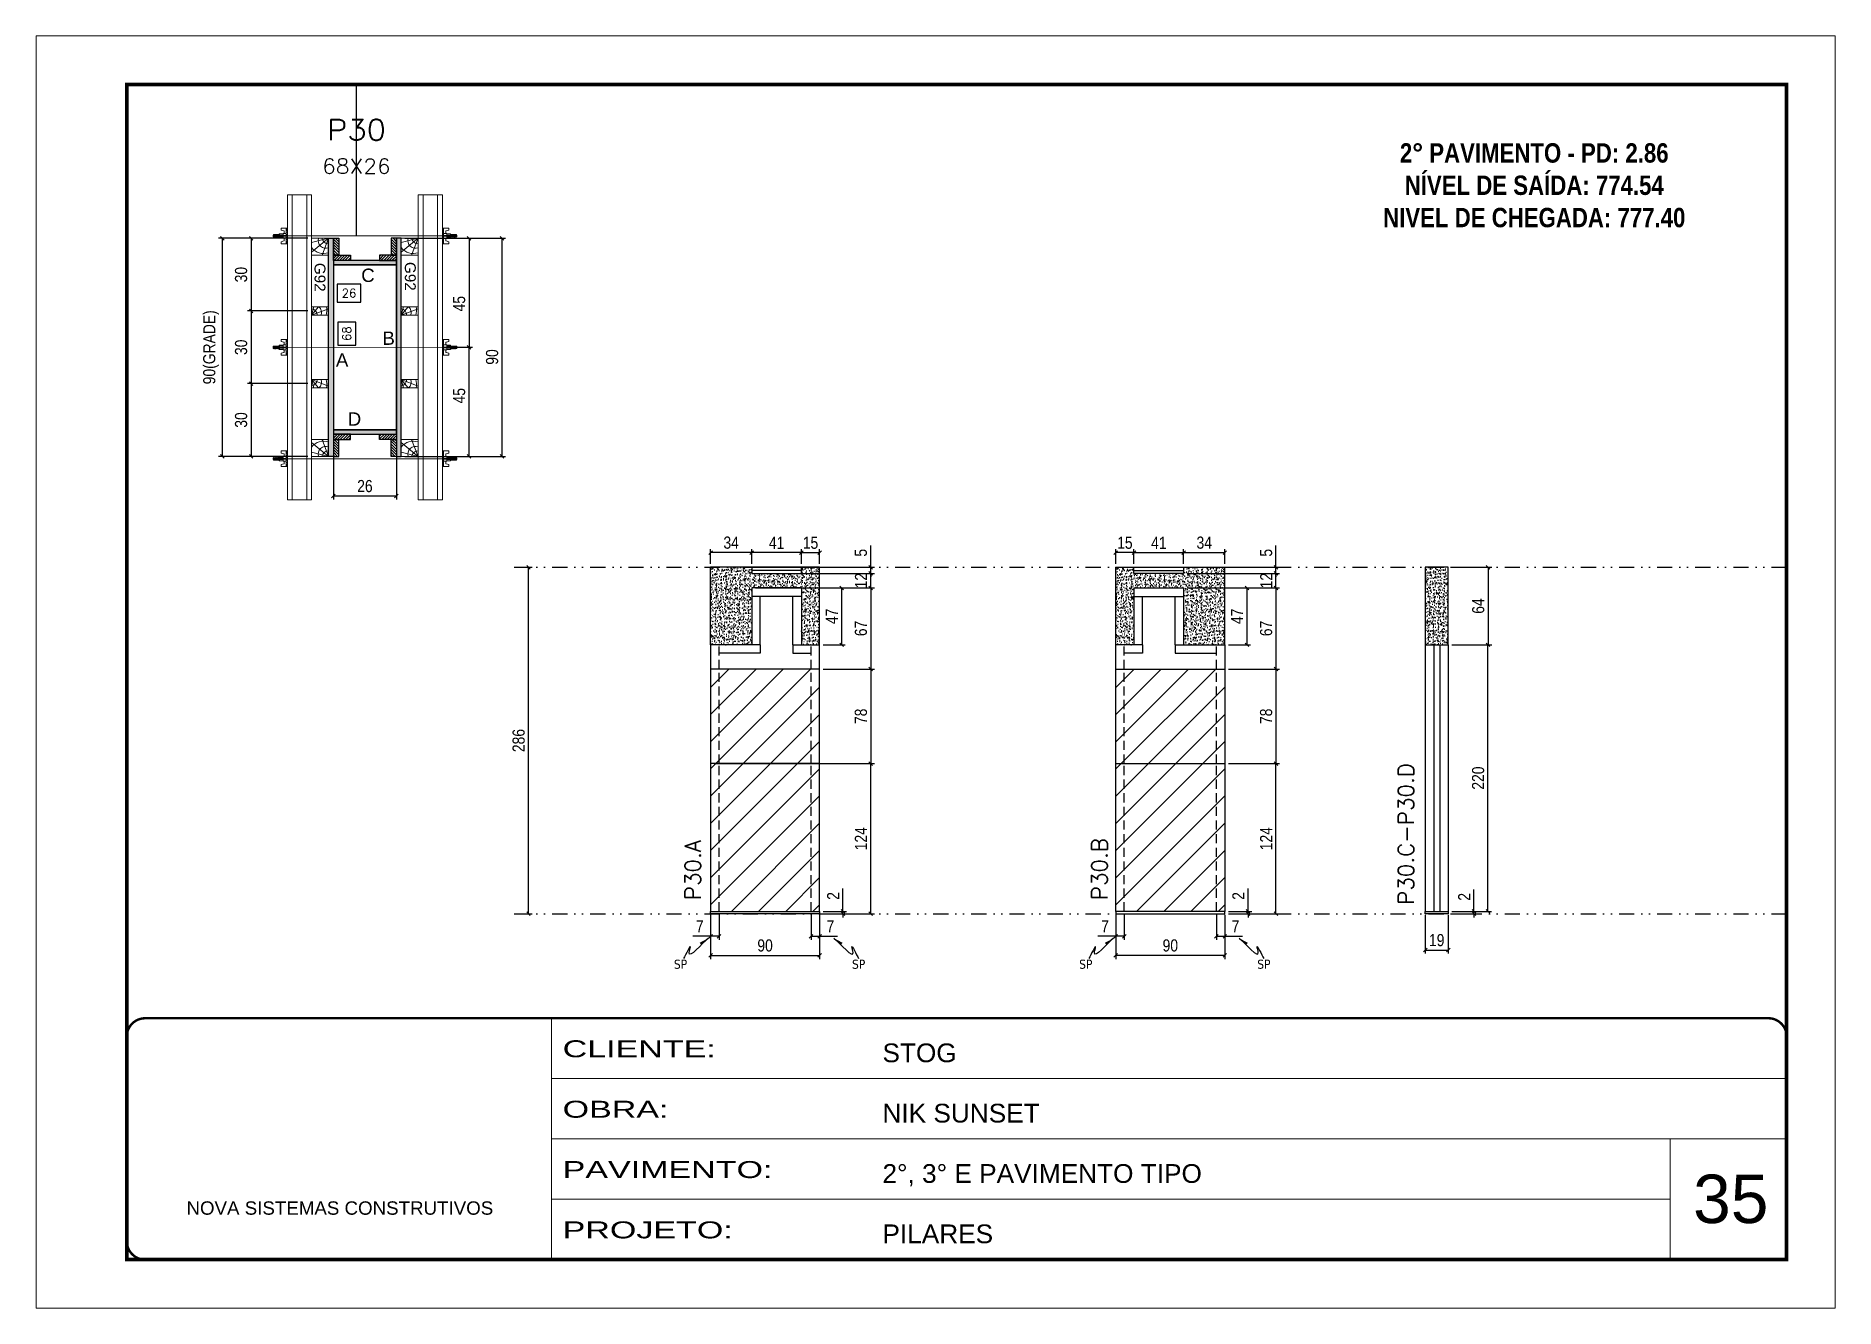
# Model space of a CAD drawing. Extents: x 808 to 7089, y -98 to 17032.
# Drawn here: x 3978 to 5463, y 6794 to 7844 of the extents above; entities that cross this region are included whole.
import ezdxf
from ezdxf.enums import TextEntityAlignment as Align

# ---------------------------------------------------------------- set-up
doc = ezdxf.new("R2010")
doc.units = 0
for name, pattern in [('CONTINUO', [0]), ('DASHED', [0.75, 0.5, -0.25]), ('DIVIDE2', [0.625, 0.25, -0.125, 0, -0.125, 0, -0.125]), ('HIDDEN', [0.375, 0.25, -0.125])]:
    doc.linetypes.add(name, pattern=pattern)
for name, color, linetype, lineweight in [('CARIMBO', 255, 'Continuous', 9), ('Folhas', 255, 'Continuous', 9), ('Hachura', 251, 'Continuous', 9), ('Madeira', 126, 'Continuous', 18), ('Perfil Metálico', 224, 'Continuous', 18), ('REAPROVEITAMENTO', 251, 'Continuous', 9), ('SARRAFO DE PRESSAO', 251, 'DASHED', 9), ('Texto Seção', 7, 'Continuous', 15)]:
    doc.layers.add(name, color=color, linetype=linetype, lineweight=lineweight)
for name, color, linetype in [('CHAPA', 1, 'Continuous'), ('COTA', 241, 'Continuous'), ('Cota Seção (2x)', 241, 'Continuous'), ('MEIO_PONT', 93, 'Continuous'), ('NOMENCLATURA', 7, 'Continuous'), ('Nível', 160, 'Continuous'), ('Painéis', 200, 'Continuous'), ('SARR_2.2x7', 40, 'Continuous'), ('SARR_EDITAR', 141, 'Continuous'), ('SARRAFO', 251, 'Continuous'), ('Sarrafo de Pressão', 42, 'HIDDEN'), ('texto', 7, 'Continuous'), ('Texto de Titulo', 7, 'Continuous'), ('Texto Qtd Sarr', 242, 'Continuous'), ('TEXTO_GERAL', 7, 'Continuous')]:
    doc.layers.add(name, color=color, linetype=linetype)
doc.styles.add('ARIAL', font='arial.ttf')
doc.styles.add('COTA TECNICA', font='techl___.ttf', dxfattribs={"height": 10})
doc.styles.add('COTA TECNICA 2X', font='techl___.ttf', dxfattribs={"height": 10})
doc.styles.add('COTA TECNICA-50', font='techl___.ttf', dxfattribs={"height": 10})
doc.styles.add('REGUA-120', font='ROMANS.shx', dxfattribs={"height": 15})
doc.styles.add('ROMANC', font='techb___.ttf', dxfattribs={"height": 2.5})
doc.styles.add('ROMANS', font='romans.shx')
doc.styles.add('SANSSERIF', font='sas_____.pfb')
doc.styles.get("Standard").update_dxf_attribs({"font": 'arial.ttf'})
doc.styles.add('Tecnologia', font='')
doc.styles.get('Tecnologia').set_extended_font_data('Forgotten Futurist')
doc.dimstyles.new('COTA PAINEL-50', dxfattribs={"dimtxt": 10, "dimasz": 3, "dimexe": 3, "dimexo": 3, "dimgap": 3, "dimtad": 1, "dimdec": 1, "dimzin": 12, "dimdsep": 46, "dimtxsty": 'COTA TECNICA-50', "dimblk1": 'OBLIQUE', "dimblk2": 'OBLIQUE', "dimsah": 1, "dimcen": 0.9, "dimclrd": 4, "dimclre": 4, "dimclrt": 240, "dimadec": 1, "dimazin": 3, "dimtfac": 1, "dimtdec": 1, "dimtmove": 0, "dimatfit": 3, "dimfxl": 1, "dimtolj": 1, "dimtzin": 12, "dimarcsym": 0})
doc.dimstyles.new('PAINEL', dxfattribs={"dimtxt": 10, "dimasz": 3, "dimexe": 3, "dimexo": 3, "dimgap": 3, "dimtad": 1, "dimdec": 1, "dimzin": 12, "dimdsep": 46, "dimtxsty": 'COTA TECNICA', "dimblk1": 'OBLIQUE', "dimblk2": 'OBLIQUE', "dimsah": 1, "dimcen": 0.9, "dimclrd": 4, "dimclre": 4, "dimclrt": 240, "dimadec": 1, "dimazin": 3, "dimtfac": 1, "dimtdec": 1, "dimtmove": 0, "dimatfit": 3, "dimfxl": 1, "dimtolj": 1, "dimtzin": 12, "dimarcsym": 0})
doc.dimstyles.new('SECAO PILAR', dxfattribs={"dimtxt": 10, "dimasz": 3, "dimexe": 3, "dimexo": 3, "dimgap": 3, "dimtad": 1, "dimdec": 1, "dimlfac": 0.5, "dimzin": 12, "dimdsep": 46, "dimtxsty": 'COTA TECNICA 2X', "dimblk1": 'OBLIQUE', "dimblk2": 'OBLIQUE', "dimsah": 1, "dimcen": 0.9, "dimclrd": 256, "dimclre": 256, "dimclrt": 256, "dimadec": 1, "dimazin": 3, "dimtfac": 1, "dimtdec": 1, "dimtmove": 0, "dimatfit": 3, "dimfxl": 1, "dimtolj": 1, "dimtzin": 12, "dimarcsym": 0})
doc.dimstyles.new('SECÇÃO 2', dxfattribs={"dimtxt": 7, "dimasz": 6, "dimexe": 0.18, "dimexo": 2, "dimgap": -4, "dimtad": 3, "dimdec": 1, "dimlfac": 0.5, "dimzin": 12, "dimdsep": 46, "dimtxsty": 'ROMANS', "dimblk": 'ARCHTICK', "dimcen": 0.09, "dimse1": 1, "dimse2": 1, "dimsd1": 1, "dimsd2": 1, "dimclrd": 180, "dimclre": 5, "dimclrt": 1, "dimadec": 0, "dimazin": 3, "dimtfac": 1, "dimtdec": 1, "dimtofl": 0, "dimtmove": 0, "dimatfit": 3, "dimldrblk": 'ARCHTICK', "dimfxl": 1, "dimtolj": 1, "dimtzin": 0, "dimarcsym": 0})
doc.dimstyles.get("Standard").update_dxf_attribs({"dimtxt": 0.18, "dimasz": 0.18, "dimexe": 0.18, "dimexo": 0.0625, "dimgap": 0.09, "dimtad": 0, "dimtih": 1, "dimtoh": 1, "dimdec": 4, "dimzin": 0, "dimdsep": 46, "dimtxsty": 'Standard', "dimcen": 0.09, "dimadec": 0, "dimazin": 0, "dimtfac": 1, "dimtdec": 4, "dimtofl": 0, "dimtmove": 0, "dimatfit": 3, "dimfxl": 1, "dimtolj": 1, "dimtzin": 0, "dimarcsym": 0})

msp = doc.modelspace()

# ---------------------------------------------------------------- texts
at = {"layer": 'CARIMBO', "style": 'ARIAL'}
msp.add_text('35', height=40, dxfattribs=at).set_placement((5346.03, 6864.02))
at = {"layer": 'NOMENCLATURA', "color": 2, "insert": (5214.91, 7782.02), "char_height": 16, "attachment_point": 2, "style": 'ROMANC'}
msp.add_mtext_dynamic_manual_height_columns('\\P2° PAVIMENTO - PD: 2.86\\PNÍVEL DE SAÍDA: 774.54\\PNIVEL DE CHEGADA: 777.40', width=328.3607, gutter_width=1, heights=[0], dxfattribs=at)
at = {"layer": 'texto', "color": 0, "char_height": 7.5, "attachment_point": 5}
for insert in [(4510.21, 7077.61), (4657.23, 7077.61), (4844.7, 7077.61), (4991.73, 7077.61)]:
    msp.add_mtext('{\\fTahoma|b0|i0|c0|p34;\\C4;SP}', dxfattribs=dict(at, insert=insert))
at = {"layer": 'Texto Seção', "char_height": 13, "width": 285.3299, "attachment_point": 7, "rotation": 90, "style": 'REGUA-120'}
for s, insert in [('P30.C-P30.D', (5115.46, 7126.7)), ('P30.A', (4526.88, 7130.54)), ('P30.B', (4862.54, 7130.54))]:
    msp.add_mtext(s, dxfattribs=dict(at, insert=insert))
at = {"layer": 'TEXTO_GERAL', "color": 0, "linetype": 'Continuous', "style": 'SANSSERIF'}
for p in [(4212.59, 7656.6), (4287.14, 7657.36)]:
    msp.add_text('G92', height=9, rotation=270, dxfattribs=at).set_placement(p, align=Align.MIDDLE_LEFT)
at = {"layer": 'TEXTO_GERAL', "style": 'ARIAL'}
for s, p in [('C', (4252.19, 7646.35)), ('B', (4269.3, 7594.43)), ('A', (4230.87, 7576.46)), ('D', (4241.07, 7527.7))]:
    msp.add_text(s, height=11, dxfattribs=at).set_placement(p, align=Align.MIDDLE_CENTER)

# ---------------------------------------------------------------- blocks, each defined once
blk = doc.blocks.new('9999999999')
at = {"color": 30, "linetype": 'CONTINUO'}
for p, q in [((98564.6, 34230.2), (98564.6, 34429.4)), ((98564.6, 34379.6), (99584, 34379.6)), ((98564.6, 34329.8), (99488, 34329.8)), ((99584, 34329.8), (99488, 34329.8)), ((99488, 34329.8), (99488, 34230.2)), ((98564.6, 34280), (99488, 34280))]:
    blk.add_line(p, q, dxfattribs=at)
at = {"color": 30, "linetype": 'CONTINUO', "const_width": 2}
blk.add_lwpolyline([(99584, 34230.2), (99584, 34414.4, 0.414214), (99569, 34429.4), (98229, 34429.4, 0.414214), (98214, 34414.4), (98214, 34245.2, 0.414214), (98229, 34230.2), (99584, 34230.2)], format="xyb", dxfattribs=at)
at = {"layer": 'Folhas'}
blk.add_lwpolyline([(98139, 34190.2), (99624, 34190.2), (99624, 35240.2), (98139, 35240.2)], close=True, dxfattribs=at)
at = {"layer": 'Folhas', "color": 30, "const_width": 3}
blk.add_lwpolyline([(98214, 34230.2), (99584, 34230.2), (99584, 35200.2), (98214, 35200.2)], close=True, dxfattribs=at)
at = {"color": 7, "linetype": 'Continuous', "ltscale": 5, "style": 'ARIAL'}
for s, height, p in [('STOG', 15.48, (98837.7, 34393.1)), ('NIK SUNSET', 15.48, (98837.7, 34343.3)), ('2°, 3° E PAVIMENTO TIPO', 15.483, (98837.7, 34293.5)), ('NOVA SISTEMAS CONSTRUTIVOS', 11.059, (98263.2, 34267.2)), ('PILARES', 15.48, (98837.7, 34243.7))]:
    blk.add_text(s, height=height, dxfattribs=at).set_placement(p)
at = {"layer": 'Folhas', "color": 7, "style": 'Tecnologia', "width": 1.5}
for s, p in [('CLIENTE:', (98573.7, 34397.2)), ('OBRA:', (98573.7, 34347.3)), ('PAVIMENTO:', (98573.7, 34297.5)), ('PROJETO:', (98573.7, 34247.7))]:
    blk.add_text(s, height=14, dxfattribs=at).set_placement(p)
blk = doc.blocks.new('titulo1')
at = {"layer": 'Defpoints', "color": 252, "linetype": 'HIDDEN', "ltscale": 2}
blk.add_line((0, 0), (0, 125), dxfattribs=at)
at = {"layer": 'Defpoints', "style": 'ROMANS', "oblique": 15}
blk.add_attdef('FOLHA', text='', height=10, dxfattribs=at).set_placement((0, 15.6), align=Align.MIDDLE_CENTER)
at = {"layer": 'Texto Qtd Sarr', "color": 3, "style": 'ROMANS', "oblique": 15}
for tag, height, p in [('TITULO', 17, (0, 71.4)), ('SEÇÃO', 12, (0, 41.5))]:
    blk.add_attdef(tag, text='', height=height, dxfattribs=at).set_placement(p, align=Align.MIDDLE_CENTER)
blk = doc.blocks.new('*D646')
at = {"layer": 'Cota Seção (2x)', "color": 180, "lineweight": -2, "transparency": 16777216}
for p, q in [((4242.2, 7607.6), (4227.2, 7607.6)), ((4227.2, 7607.6), (4227.2, 7588.6)), ((4242.2, 7588.6), (4242.2, 7607.6)), ((4227.2, 7588.6), (4242.2, 7588.6))]:
    blk.add_line(p, q, dxfattribs=at)
at = {"layer": 'Defpoints', "color": 0, "transparency": 16777216}
for p in [(4223.7, 7654.9), (4223.7, 7518.9), (4246.2, 7518.9)]:
    blk.add_point(p, dxfattribs=at)
at = {"layer": 'Cota Seção (2x)', "color": 1, "transparency": 16777216, "insert": (4234.7, 7598.1), "char_height": 7, "attachment_point": 5, "rotation": 90, "style": 'ROMANS'}
blk.add_mtext('\\A1;68', dxfattribs=at)
blk = doc.blocks.new('_ArchTick')
at = {"color": 0, "linetype": 'ByBlock', "const_width": 0.15}
blk.add_lwpolyline([(-0.5, -0.5), (0.5, 0.5)], dxfattribs=at)
blk = doc.blocks.new('*D647')
at = {"layer": 'Cota Seção (2x)', "color": 180, "lineweight": -2, "transparency": 16777216}
for p, q in [((4246.3, 7639.1), (4226.9, 7639.1)), ((4226.9, 7639.1), (4226.9, 7624.1)), ((4246.3, 7624.1), (4246.3, 7639.1)), ((4226.9, 7624.1), (4246.3, 7624.1))]:
    blk.add_line(p, q, dxfattribs=at)
at = {"layer": 'Defpoints', "color": 0, "transparency": 16777216}
for p in [(4223.7, 7654.9), (4275.7, 7654.9), (4275.7, 7620.1)]:
    blk.add_point(p, dxfattribs=at)
at = {"layer": 'Cota Seção (2x)', "color": 1, "transparency": 16777216, "insert": (4236.6, 7631.6), "char_height": 7, "attachment_point": 5, "style": 'ROMANS'}
blk.add_mtext('\\A1;26', dxfattribs=at)
blk = doc.blocks.new('_Oblique')
at = {"color": 0, "linetype": 'ByBlock', "lineweight": -2}
blk.add_line((-0.5, -0.5), (0.5, 0.5), dxfattribs=at)
blk = doc.blocks.new('*D1727')
at = {"layer": 'Cota Seção (2x)', "lineweight": -2, "transparency": 16777216}
for p, q in [((4223.7, 7512.3), (4223.7, 7461.2)), ((4275.7, 7512.3), (4275.7, 7461.2)), ((4223.7, 7464.2), (4275.7, 7464.2))]:
    blk.add_line(p, q, dxfattribs=at)
at = {"layer": 'Defpoints', "color": 0, "transparency": 16777216}
for p in [(4223.7, 7515.3), (4275.7, 7515.3), (4275.7, 7464.2)]:
    blk.add_point(p, dxfattribs=at)
at = {"layer": 'Cota Seção (2x)', "lineweight": -2, "transparency": 16777216, "xscale": 3, "yscale": 3, "zscale": 3, "rotation": 180}
blk.add_blockref('_Oblique', (4223.7, 7464.2), dxfattribs=at)
at = {"layer": 'Cota Seção (2x)', "lineweight": -2, "transparency": 16777216, "xscale": 3, "yscale": 3, "zscale": 3}
blk.add_blockref('_Oblique', (4275.7, 7464.2), dxfattribs=at)
at = {"layer": 'Cota Seção (2x)', "transparency": 16777216, "insert": (4249.7, 7472.3), "char_height": 10, "attachment_point": 5, "style": 'COTA TECNICA 2X'}
blk.add_mtext('\\A1;26', dxfattribs=at)
blk = doc.blocks.new('*D648')
at = {"layer": 'Cota Seção (2x)', "lineweight": -2, "transparency": 16777216}
for p, q in [((4202.7, 7676.9), (4128.9, 7676.9)), ((4131.9, 7676.9), (4131.9, 7496.9)), ((4202.7, 7496.9), (4128.9, 7496.9))]:
    blk.add_line(p, q, dxfattribs=at)
at = {"layer": 'Defpoints', "color": 0, "transparency": 16777216}
for p in [(4205.7, 7676.9), (4131.9, 7496.9), (4205.7, 7496.9)]:
    blk.add_point(p, dxfattribs=at)
at = {"layer": 'Cota Seção (2x)', "lineweight": -2, "transparency": 16777216, "xscale": 3, "yscale": 3, "zscale": 3}
for p, rotation in [((4131.9, 7676.9), 90), ((4131.9, 7496.9), 270)]:
    blk.add_blockref('_Oblique', p, dxfattribs=dict(at, rotation=rotation))
at = {"layer": 'Cota Seção (2x)', "transparency": 16777216, "insert": (4122.7, 7586.9), "char_height": 10, "attachment_point": 5, "rotation": 90, "style": 'COTA TECNICA 2X'}
blk.add_mtext('\\A1;90(GRADE)', dxfattribs=at)
blk = doc.blocks.new('*D649')
at = {"layer": 'Cota Seção (2x)', "lineweight": -2, "transparency": 16777216}
for p, q in [((4202.7, 7556.9), (4152.8, 7556.9)), ((4155.8, 7556.9), (4155.8, 7496.9)), ((4202.7, 7496.9), (4152.8, 7496.9))]:
    blk.add_line(p, q, dxfattribs=at)
at = {"layer": 'Defpoints', "color": 0, "transparency": 16777216}
for p in [(4205.7, 7556.9), (4155.8, 7496.9), (4205.7, 7496.9)]:
    blk.add_point(p, dxfattribs=at)
at = {"layer": 'Cota Seção (2x)', "lineweight": -2, "transparency": 16777216, "xscale": 3, "yscale": 3, "zscale": 3}
for p, rotation in [((4155.8, 7556.9), 90), ((4155.8, 7496.9), 270)]:
    blk.add_blockref('_Oblique', p, dxfattribs=dict(at, rotation=rotation))
at = {"layer": 'Cota Seção (2x)', "transparency": 16777216, "insert": (4147.5, 7526.9), "char_height": 10, "attachment_point": 5, "rotation": 90, "style": 'COTA TECNICA 2X'}
blk.add_mtext('\\A1;30', dxfattribs=at)
blk = doc.blocks.new('*D650')
at = {"layer": 'Cota Seção (2x)', "lineweight": -2, "transparency": 16777216}
for p, q in [((4202.7, 7676.9), (4152.8, 7676.9)), ((4155.8, 7676.9), (4155.8, 7616.9)), ((4202.7, 7616.9), (4152.8, 7616.9))]:
    blk.add_line(p, q, dxfattribs=at)
at = {"layer": 'Defpoints', "color": 0, "transparency": 16777216}
for p in [(4205.7, 7676.9), (4155.8, 7616.9), (4205.7, 7616.9)]:
    blk.add_point(p, dxfattribs=at)
at = {"layer": 'Cota Seção (2x)', "lineweight": -2, "transparency": 16777216, "xscale": 3, "yscale": 3, "zscale": 3}
for p, rotation in [((4155.8, 7676.9), 90), ((4155.8, 7616.9), 270)]:
    blk.add_blockref('_Oblique', p, dxfattribs=dict(at, rotation=rotation))
at = {"layer": 'Cota Seção (2x)', "transparency": 16777216, "insert": (4147.5, 7646.9), "char_height": 10, "attachment_point": 5, "rotation": 90, "style": 'COTA TECNICA 2X'}
blk.add_mtext('\\A1;30', dxfattribs=at)
blk = doc.blocks.new('*D651')
at = {"layer": 'Cota Seção (2x)', "lineweight": -2, "transparency": 16777216}
for p, q in [((4202.7, 7616.9), (4152.8, 7616.9)), ((4155.8, 7616.9), (4155.8, 7556.9)), ((4202.7, 7556.9), (4152.8, 7556.9))]:
    blk.add_line(p, q, dxfattribs=at)
at = {"layer": 'Defpoints', "color": 0, "transparency": 16777216}
for p in [(4205.7, 7616.9), (4155.8, 7556.9), (4205.7, 7556.9)]:
    blk.add_point(p, dxfattribs=at)
at = {"layer": 'Cota Seção (2x)', "lineweight": -2, "transparency": 16777216, "xscale": 3, "yscale": 3, "zscale": 3}
for p, rotation in [((4155.8, 7616.9), 90), ((4155.8, 7556.9), 270)]:
    blk.add_blockref('_Oblique', p, dxfattribs=dict(at, rotation=rotation))
at = {"layer": 'Cota Seção (2x)', "transparency": 16777216, "insert": (4147.5, 7586.9), "char_height": 10, "attachment_point": 5, "rotation": 90, "style": 'COTA TECNICA 2X'}
blk.add_mtext('\\A1;30', dxfattribs=at)
blk = doc.blocks.new('*D652')
at = {"layer": 'Cota Seção (2x)', "lineweight": -2, "transparency": 16777216}
for p, q in [((4282.7, 7676.9), (4365.8, 7676.9)), ((4362.8, 7676.9), (4362.8, 7496.9)), ((4282.7, 7496.9), (4365.8, 7496.9))]:
    blk.add_line(p, q, dxfattribs=at)
at = {"layer": 'Defpoints', "color": 0, "transparency": 16777216}
for p in [(4279.7, 7676.9), (4279.7, 7496.9), (4362.8, 7496.9)]:
    blk.add_point(p, dxfattribs=at)
at = {"layer": 'Cota Seção (2x)', "lineweight": -2, "transparency": 16777216, "xscale": 3, "yscale": 3, "zscale": 3}
for p, rotation in [((4362.8, 7676.9), 90), ((4362.8, 7496.9), 270)]:
    blk.add_blockref('_Oblique', p, dxfattribs=dict(at, rotation=rotation))
at = {"layer": 'Cota Seção (2x)', "transparency": 16777216, "insert": (4354.7, 7578.9), "char_height": 10, "attachment_point": 5, "rotation": 90, "style": 'COTA TECNICA 2X'}
blk.add_mtext('\\A1;90', dxfattribs=at)
blk = doc.blocks.new('*D653')
at = {"layer": 'Cota Seção (2x)', "lineweight": -2, "transparency": 16777216}
for p, q in [((4316.7, 7676.9), (4338.6, 7676.9)), ((4335.6, 7676.9), (4335.6, 7586.9)), ((4316.7, 7586.9), (4338.6, 7586.9))]:
    blk.add_line(p, q, dxfattribs=at)
at = {"layer": 'Defpoints', "color": 0, "transparency": 16777216}
for p in [(4313.7, 7676.9), (4313.7, 7586.9), (4335.6, 7586.9)]:
    blk.add_point(p, dxfattribs=at)
at = {"layer": 'Cota Seção (2x)', "lineweight": -2, "transparency": 16777216, "xscale": 3, "yscale": 3, "zscale": 3}
for p, rotation in [((4335.6, 7676.9), 90), ((4335.6, 7586.9), 270)]:
    blk.add_blockref('_Oblique', p, dxfattribs=dict(at, rotation=rotation))
at = {"layer": 'Cota Seção (2x)', "transparency": 16777216, "insert": (4327.5, 7622.9), "char_height": 10, "attachment_point": 5, "rotation": 90, "style": 'COTA TECNICA 2X'}
blk.add_mtext('\\A1;45', dxfattribs=at)
blk = doc.blocks.new('*D654')
at = {"layer": 'Cota Seção (2x)', "lineweight": -2, "transparency": 16777216}
for p, q in [((4316.7, 7586.9), (4338.6, 7586.9)), ((4335.6, 7496.9), (4335.6, 7586.9)), ((4316.7, 7496.9), (4338.6, 7496.9))]:
    blk.add_line(p, q, dxfattribs=at)
at = {"layer": 'Defpoints', "color": 0, "transparency": 16777216}
for p in [(4313.7, 7586.9), (4335.6, 7586.9), (4313.7, 7496.9)]:
    blk.add_point(p, dxfattribs=at)
at = {"layer": 'Cota Seção (2x)', "lineweight": -2, "transparency": 16777216, "xscale": 3, "yscale": 3, "zscale": 3}
for p, rotation in [((4335.6, 7586.9), 90), ((4335.6, 7496.9), 270)]:
    blk.add_blockref('_Oblique', p, dxfattribs=dict(at, rotation=rotation))
at = {"layer": 'Cota Seção (2x)', "transparency": 16777216, "insert": (4327.5, 7546.9), "char_height": 10, "attachment_point": 5, "rotation": 90, "style": 'COTA TECNICA 2X'}
blk.add_mtext('\\A1;45', dxfattribs=at)
blk = doc.blocks.new('C')
at = {"layer": 'Hachura', "color": 0}
for p, q in [((0, 3.22), (0, -3.22)), ((0.45, 3.22), (0, 3.22)), ((0.46, 3.16), (0, 3.16)), ((0.46, 3.05), (0, 3.05)), ((0.46, 2.88), (0, 2.88)), ((0, 2.75), (0, -1.16)), ((0.46, 2.65), (0, 2.65)), ((0.46, 2.23), (0, 2.23)), ((0.46, 1.51), (0, 1.51)), ((0.39, 0.49), (0.17, 0.49)), ((0.45, -3.23), (0.45, 3.22)), ((0.45, 3.22), (2.58, 3.22)), ((1.74, 0.97), (0.45, 0.97)), ((1.45, 0.1), (0.45, 0.1)), ((1.35, 1.94), (1.35, 0.96)), ((2.58, 2.39), (1.47, 2.09)), ((1.74, -0.97), (1.74, 0.97)), ((1.74, 0.97), (1.74, 0.84)), ((1.74, 0.97), (1.74, 0.84)), ((1.74, 0.84), (3.35, 0.84)), ((3.35, 0.45), (1.74, 0.45)), ((2.58, 3.22), (2.58, 2.39)), ((3.32, 0.84), (3.32, -0.84)), ((3.35, 0.84), (3.35, -0.84)), ((3.68, 0.45), (3.35, 0.45)), ((3.84, -0.52), (3.35, 0.45)), ((3.35, 0.06), (3.67, -0.57)), ((3.68, 0.45), (4.16, -0.52)), ((3.72, 0.5), (4.25, -0.57)), ((4.37, -0.55), (3.83, 0.53)), ((4.15, 0.45), (3.93, 0.45)), ((4.42, -0.52), (3.93, 0.45)), ((4.15, 0.45), (4.26, 0.45)), ((4.26, 0.45), (4.74, -0.52)), ((4.3, 0.5), (4.83, -0.57)), ((4.95, -0.55), (4.41, 0.53)), ((4.51, 0.45), (4.84, 0.45)), ((5, -0.52), (4.51, 0.45)), ((4.84, 0.45), (5.32, -0.52)), ((4.88, 0.5), (5.41, -0.57)), ((5.53, -0.55), (4.99, 0.53)), ((5.58, -0.52), (5.09, 0.45)), ((5.42, 0.45), (5.09, 0.45)), ((5.58, -0.52), (5.09, 0.45)), ((5.42, 0.45), (5.74, -0.19)), ((5.46, 0.5), (5.74, -0.07)), ((5.74, 0.19), (5.57, 0.53)), ((5.74, 0.32), (5.68, 0.45)), ((5.68, 0.45), (5.74, 0.45)), ((5.74, 0.45), (5.9, 0.29)), ((5.74, 0.45), (5.74, -0.52)), ((5.9, -0.36), (5.9, 0.29)), ((0.45, 0), (0, 0)), ((0.46, -1.52), (0, -1.52)), ((0.46, -2.23), (0, -2.23)), ((0.46, -2.65), (0, -2.65)), ((0.46, -2.88), (0, -2.88)), ((0.46, -3.05), (0, -3.05)), ((0.46, -3.16), (0, -3.16)), ((0, -3.22), (2.57, -3.22)), ((0.08, -0.48), (0.29, -0.48)), ((0.29, -0.48), (0.4, -0.48)), ((0.45, 0), (0.45, -0.97)), ((0.45, -0.16), (1.45, -0.16)), ((0.45, -0.65), (0.45, -0.32)), ((0.45, -3.23), (0.45, -0.65)), ((0.45, -0.97), (1.74, -0.97)), ((1.35, -1.94), (1.35, -0.97)), ((2.58, -2.39), (1.47, -2.1)), ((3.35, -0.32), (1.74, -0.32)), ((3.35, -0.84), (1.74, -0.84)), ((2.58, -3.23), (2.58, -2.39)), ((3.35, -0.07), (3.58, -0.52)), ((3.35, -0.52), (3.58, -0.52)), ((3.84, -0.52), (4.16, -0.52)), ((4.42, -0.52), (4.74, -0.52)), ((4.63, -0.52), (4.74, -0.52)), ((5, -0.52), (5.32, -0.52)), ((5.58, -0.52), (5.74, -0.52)), ((5.74, -0.52), (5.9, -0.36)), ((5.74, -0.52), (5.74, -0.52))]:
    blk.add_line(p, q, dxfattribs=at)
for centre, radius, start, end in [((1.52, 1.94), 0.161, 104.74356, 180), ((1.44, -0.03), 0.129, 272.69497, 87.30503), ((3.81, 0.39), 0.143, 25.56881, 154.43119), ((4.39, 0.39), 0.143, 25.56881, 154.43119), ((4.97, 0.39), 0.143, 25.56881, 154.43119), ((5.55, 0.39), 0.143, 25.56881, 154.43119), ((0.17, -0.37), 0.174, 221.74404, 317.85924), ((1.52, -1.94), 0.161, 180, 255.25644), ((3.71, -0.4), 0.174, 222.14076, 318.25596), ((4.29, -0.4), 0.174, 222.14076, 318.25596), ((4.87, -0.4), 0.174, 222.14076, 318.25596), ((5.45, -0.4), 0.174, 222.14076, 318.25596), ((5.61, -0.4), 0.174, 317.85924, 318.25596)]:
    blk.add_arc(centre, radius, start, end, dxfattribs=at)
blk = doc.blocks.new('PONTALETE')
at = {"layer": 'Madeira'}
for q in [(2.71, 7), (7, 5.76), (7, 1.74)]:
    blk.add_line((0, 0), q, dxfattribs=at)
blk.add_lwpolyline([(0, 0), (7, 0), (7, 7), (0, 7)], close=True, dxfattribs=at)
for centre, radius, start, end in [((2.04, 0.06), 6.23, 37.28179, 109.09128), ((1.09, 0.9), 3.19, 343.60304, 109.98471), ((-0.21, -0.78), 3.09, 14.63219, 86.0383)]:
    blk.add_arc(centre, radius, start, end, dxfattribs=at)
blk = doc.blocks.new('MEIO PONTALETE')
at = {"layer": 'Madeira'}
for q in [(2.71, 7), (3.5, 2.88), (3.5, 0.87)]:
    blk.add_line((0, 0), q, dxfattribs=at)
blk.add_lwpolyline([(0, 0), (3.5, 0), (3.5, 7), (0, 7)], close=True, dxfattribs=at)
for centre, radius, start, end in [((2.04, 0.06), 6.23, 76.44987, 109.09128), ((1.09, 0.9), 3.19, 40.90626, 109.98471), ((-0.21, -0.78), 3.09, 14.63219, 86.0383)]:
    blk.add_arc(centre, radius, start, end, dxfattribs=at)
blk = doc.blocks.new('*D1728')
at = {"layer": 'COTA', "color": 4, "lineweight": -2, "transparency": 16777216}
for p, q in [((4375.8, 7405.3), (4387.7, 7405.3)), ((4384.7, 7119.3), (4384.7, 7405.3)), ((4375.8, 7119.3), (4387.7, 7119.3))]:
    blk.add_line(p, q, dxfattribs=at)
at = {"layer": 'Defpoints', "color": 0, "transparency": 16777216}
for p in [(4372.8, 7405.3), (4384.7, 7405.3), (4372.8, 7119.3)]:
    blk.add_point(p, dxfattribs=at)
at = {"layer": 'COTA', "color": 4, "lineweight": -2, "transparency": 16777216, "xscale": 3, "yscale": 3, "zscale": 3}
for p, rotation in [((4384.7, 7405.3), 90), ((4384.7, 7119.3), 270)]:
    blk.add_blockref('_Oblique', p, dxfattribs=dict(at, rotation=rotation))
at = {"layer": 'COTA', "color": 240, "transparency": 16777216, "insert": (4376.6, 7262.3), "char_height": 10, "attachment_point": 5, "rotation": 90, "style": 'COTA TECNICA-50'}
blk.add_mtext('\\A1;286', dxfattribs=at)
blk = doc.blocks.new('*D655')
at = {"layer": 'COTA', "color": 4, "lineweight": -2, "transparency": 16777216}
for p, q in [((4869.5, 7118.3), (4869.5, 7081.9)), ((4959.5, 7118.3), (4959.5, 7081.9)), ((4959.5, 7084.9), (4869.5, 7084.9))]:
    blk.add_line(p, q, dxfattribs=at)
at = {"layer": 'Defpoints', "color": 0, "transparency": 16777216}
for p in [(4869.5, 7121.3), (4959.5, 7121.3), (4869.5, 7084.9)]:
    blk.add_point(p, dxfattribs=at)
at = {"layer": 'COTA', "color": 4, "lineweight": -2, "transparency": 16777216, "xscale": 3, "yscale": 3, "zscale": 3, "rotation": 180}
blk.add_blockref('_Oblique', (4869.5, 7084.9), dxfattribs=at)
at = {"layer": 'COTA', "color": 4, "lineweight": -2, "transparency": 16777216, "xscale": 3, "yscale": 3, "zscale": 3}
blk.add_blockref('_Oblique', (4959.5, 7084.9), dxfattribs=at)
at = {"layer": 'COTA', "color": 240, "transparency": 16777216, "insert": (4914.5, 7093.1), "char_height": 10, "attachment_point": 5, "style": 'COTA TECNICA'}
blk.add_mtext('\\A1;90', dxfattribs=at)
blk = doc.blocks.new('*D656')
at = {"layer": 'COTA', "color": 4, "lineweight": -2, "transparency": 16777216}
for p, q in [((4952.5, 7118.3), (4952.5, 7097.8)), ((4959.5, 7116.3), (4959.5, 7097.8)), ((4952.5, 7100.8), (4959.5, 7100.8)), ((4959.5, 7100.8), (4974.2, 7100.8))]:
    blk.add_line(p, q, dxfattribs=at)
at = {"layer": 'Defpoints', "color": 0, "transparency": 16777216}
for p in [(4952.5, 7121.3), (4959.5, 7119.3), (4959.5, 7100.8)]:
    blk.add_point(p, dxfattribs=at)
at = {"layer": 'COTA', "color": 4, "lineweight": -2, "transparency": 16777216, "xscale": 3, "yscale": 3, "zscale": 3, "rotation": 180}
blk.add_blockref('_Oblique', (4952.5, 7100.8), dxfattribs=at)
at = {"layer": 'COTA', "color": 4, "lineweight": -2, "transparency": 16777216, "xscale": 3, "yscale": 3, "zscale": 3}
blk.add_blockref('_Oblique', (4959.5, 7100.8), dxfattribs=at)
at = {"layer": 'COTA', "color": 240, "transparency": 16777216, "insert": (4968.3, 7108.9), "char_height": 10, "attachment_point": 5, "style": 'COTA TECNICA-50'}
blk.add_mtext('\\A1;7', dxfattribs=at)
blk = doc.blocks.new('*D657')
at = {"layer": 'COTA', "color": 4, "lineweight": -2, "transparency": 16777216}
for p, q in [((4869.5, 7116.3), (4869.5, 7097.8)), ((4876.5, 7118.3), (4876.5, 7097.8)), ((4869.5, 7100.8), (4854.7, 7100.8)), ((4876.5, 7100.8), (4869.5, 7100.8))]:
    blk.add_line(p, q, dxfattribs=at)
at = {"layer": 'Defpoints', "color": 0, "transparency": 16777216}
for p in [(4869.5, 7119.3), (4876.5, 7121.3), (4869.5, 7100.8)]:
    blk.add_point(p, dxfattribs=at)
at = {"layer": 'COTA', "color": 4, "lineweight": -2, "transparency": 16777216, "xscale": 3, "yscale": 3, "zscale": 3, "rotation": 180}
blk.add_blockref('_Oblique', (4869.5, 7100.8), dxfattribs=at)
at = {"layer": 'COTA', "color": 4, "lineweight": -2, "transparency": 16777216, "xscale": 3, "yscale": 3, "zscale": 3}
blk.add_blockref('_Oblique', (4876.5, 7100.8), dxfattribs=at)
at = {"layer": 'COTA', "color": 240, "transparency": 16777216, "insert": (4860.6, 7108.9), "char_height": 10, "attachment_point": 5, "style": 'COTA TECNICA-50'}
blk.add_mtext('\\A1;7', dxfattribs=at)
blk = doc.blocks.new('*D658')
at = {"layer": 'COTA', "color": 4, "linetype": 'ByBlock', "lineweight": -2, "transparency": 16777216}
for p, q in [((4962.5, 7243.3), (5004.7, 7243.3)), ((5001.7, 7119.3), (5001.7, 7243.3)), ((4962.5, 7119.3), (5004.7, 7119.3))]:
    blk.add_line(p, q, dxfattribs=at)
at = {"layer": 'Defpoints', "color": 0, "linetype": 'ByBlock', "transparency": 16777216}
for p in [(4959.5, 7243.3), (5001.7, 7243.3), (4959.5, 7119.3)]:
    blk.add_point(p, dxfattribs=at)
at = {"layer": 'COTA', "color": 4, "linetype": 'ByBlock', "lineweight": -2, "transparency": 16777216, "xscale": 3, "yscale": 3, "zscale": 3}
for p, rotation in [((5001.7, 7243.3), 90), ((5001.7, 7119.3), 270)]:
    blk.add_blockref('_Oblique', p, dxfattribs=dict(at, rotation=rotation))
at = {"layer": 'COTA', "color": 240, "linetype": 'ByBlock', "transparency": 16777216, "insert": (4993.6, 7181.3), "char_height": 10, "attachment_point": 5, "rotation": 90, "style": 'COTA TECNICA'}
blk.add_mtext('\\A1;124', dxfattribs=at)
blk = doc.blocks.new('*D659')
at = {"layer": 'COTA', "color": 4, "lineweight": -2, "transparency": 16777216}
for p, q in [((4978.7, 7121.3), (4978.7, 7140.1)), ((4962.5, 7121.3), (4981.7, 7121.3)), ((4962.5, 7119.3), (4981.7, 7119.3)), ((4978.7, 7119.3), (4978.7, 7121.3)), ((4978.7, 7119.3), (4978.7, 7116.3))]:
    blk.add_line(p, q, dxfattribs=at)
at = {"layer": 'Defpoints', "color": 0, "transparency": 16777216}
for p in [(4959.5, 7121.3), (4959.5, 7119.3), (4978.7, 7119.3)]:
    blk.add_point(p, dxfattribs=at)
at = {"layer": 'COTA', "color": 4, "lineweight": -2, "transparency": 16777216, "xscale": 3, "yscale": 3, "zscale": 3}
for p, rotation in [((4978.7, 7121.3), 270), ((4978.7, 7119.3), 90)]:
    blk.add_blockref('_Oblique', p, dxfattribs=dict(at, rotation=rotation))
at = {"layer": 'COTA', "color": 240, "transparency": 16777216, "insert": (4970.7, 7134), "char_height": 10, "attachment_point": 5, "rotation": 90, "style": 'COTA TECNICA-50'}
blk.add_mtext('\\A1;2', dxfattribs=at)
blk = doc.blocks.new('*D660')
at = {"layer": 'COTA', "color": 4, "linetype": 'ByBlock', "lineweight": -2, "transparency": 16777216}
for p, q in [((4962.5, 7243.3), (5004.7, 7243.3)), ((5001.7, 7119.3), (5001.7, 7243.3)), ((4962.5, 7119.3), (5004.7, 7119.3))]:
    blk.add_line(p, q, dxfattribs=at)
at = {"layer": 'Defpoints', "color": 0, "linetype": 'ByBlock', "transparency": 16777216}
for p in [(4959.5, 7243.3), (5001.7, 7243.3), (4959.5, 7119.3)]:
    blk.add_point(p, dxfattribs=at)
at = {"layer": 'COTA', "color": 4, "linetype": 'ByBlock', "lineweight": -2, "transparency": 16777216, "xscale": 3, "yscale": 3, "zscale": 3}
for p, rotation in [((5001.7, 7243.3), 90), ((5001.7, 7119.3), 270)]:
    blk.add_blockref('_Oblique', p, dxfattribs=dict(at, rotation=rotation))
at = {"layer": 'COTA', "color": 240, "linetype": 'ByBlock', "transparency": 16777216, "insert": (4993.6, 7181.3), "char_height": 10, "attachment_point": 5, "rotation": 90, "style": 'COTA TECNICA'}
blk.add_mtext('\\A1;124', dxfattribs=at)
blk = doc.blocks.new('*D661')
at = {"layer": 'COTA', "color": 4, "lineweight": -2, "transparency": 16777216}
for p, q in [((4925.5, 7408.3), (4925.5, 7420.4)), ((4925.5, 7417.4), (4959.5, 7417.4)), ((4959.5, 7408.3), (4959.5, 7420.4))]:
    blk.add_line(p, q, dxfattribs=at)
at = {"layer": 'Defpoints', "color": 0, "transparency": 16777216}
for p in [(4959.5, 7417.4), (4925.5, 7405.3), (4959.5, 7405.3)]:
    blk.add_point(p, dxfattribs=at)
at = {"layer": 'COTA', "color": 4, "lineweight": -2, "transparency": 16777216, "xscale": 3, "yscale": 3, "zscale": 3, "rotation": 180}
blk.add_blockref('_Oblique', (4925.5, 7417.4), dxfattribs=at)
at = {"layer": 'COTA', "color": 4, "lineweight": -2, "transparency": 16777216, "xscale": 3, "yscale": 3, "zscale": 3}
blk.add_blockref('_Oblique', (4959.5, 7417.4), dxfattribs=at)
at = {"layer": 'COTA', "color": 240, "transparency": 16777216, "insert": (4942.5, 7425.6), "char_height": 10, "attachment_point": 5, "style": 'COTA TECNICA-50'}
blk.add_mtext('\\A1;34', dxfattribs=at)
blk = doc.blocks.new('*D662')
at = {"layer": 'COTA', "color": 4, "lineweight": -2, "transparency": 16777216}
for p, q in [((5124.9, 7118.3), (5124.9, 7086.4)), ((5143.9, 7118.3), (5143.9, 7086.4)), ((5124.9, 7089.4), (5143.9, 7089.4))]:
    blk.add_line(p, q, dxfattribs=at)
at = {"layer": 'Defpoints', "color": 0, "transparency": 16777216}
for p in [(5124.9, 7121.3), (5143.9, 7121.3), (5143.9, 7089.4)]:
    blk.add_point(p, dxfattribs=at)
at = {"layer": 'COTA', "color": 4, "lineweight": -2, "transparency": 16777216, "xscale": 3, "yscale": 3, "zscale": 3, "rotation": 180}
blk.add_blockref('_Oblique', (5124.9, 7089.4), dxfattribs=at)
at = {"layer": 'COTA', "color": 4, "lineweight": -2, "transparency": 16777216, "xscale": 3, "yscale": 3, "zscale": 3}
blk.add_blockref('_Oblique', (5143.9, 7089.4), dxfattribs=at)
at = {"layer": 'COTA', "color": 240, "transparency": 16777216, "insert": (5134.4, 7097.5), "char_height": 10, "attachment_point": 5, "style": 'COTA TECNICA'}
blk.add_mtext('\\A1;19', dxfattribs=at)
blk = doc.blocks.new('*D663')
at = {"layer": 'COTA', "color": 4, "lineweight": -2, "transparency": 16777216}
for p, q in [((5146.9, 7341.3), (5179.7, 7341.3)), ((5176.7, 7121.3), (5176.7, 7341.3)), ((5146.9, 7121.3), (5179.7, 7121.3))]:
    blk.add_line(p, q, dxfattribs=at)
at = {"layer": 'Defpoints', "color": 0, "transparency": 16777216}
for p in [(5143.9, 7341.3), (5176.7, 7341.3), (5143.9, 7121.3)]:
    blk.add_point(p, dxfattribs=at)
at = {"layer": 'COTA', "color": 4, "lineweight": -2, "transparency": 16777216, "xscale": 3, "yscale": 3, "zscale": 3}
for p, rotation in [((5176.7, 7341.3), 90), ((5176.7, 7121.3), 270)]:
    blk.add_blockref('_Oblique', p, dxfattribs=dict(at, rotation=rotation))
at = {"layer": 'COTA', "color": 240, "transparency": 16777216, "insert": (5168.6, 7231.3), "char_height": 10, "attachment_point": 5, "rotation": 90, "style": 'COTA TECNICA'}
blk.add_mtext('\\A1;220', dxfattribs=at)
blk = doc.blocks.new('*D664')
at = {"layer": 'COTA', "color": 4, "lineweight": -2, "transparency": 16777216}
for p, q in [((5165.1, 7121.3), (5165.1, 7139.4)), ((5146.9, 7121.3), (5168.1, 7121.3)), ((5146.9, 7119.3), (5168.1, 7119.3)), ((5165.1, 7119.3), (5165.1, 7121.3)), ((5165.1, 7119.3), (5165.1, 7116.3))]:
    blk.add_line(p, q, dxfattribs=at)
at = {"layer": 'Defpoints', "color": 0, "transparency": 16777216}
for p in [(5143.9, 7121.3), (5143.9, 7119.3), (5165.1, 7121.3)]:
    blk.add_point(p, dxfattribs=at)
at = {"layer": 'COTA', "color": 4, "lineweight": -2, "transparency": 16777216, "xscale": 3, "yscale": 3, "zscale": 3}
for p, rotation in [((5165.1, 7121.3), 270), ((5165.1, 7119.3), 90)]:
    blk.add_blockref('_Oblique', p, dxfattribs=dict(at, rotation=rotation))
at = {"layer": 'COTA', "color": 240, "transparency": 16777216, "insert": (5157.1, 7133.3), "char_height": 10, "attachment_point": 5, "rotation": 90, "style": 'COTA TECNICA-50'}
blk.add_mtext('\\A1;2', dxfattribs=at)
blk = doc.blocks.new('*D620')
at = {"layer": 'COTA', "color": 4, "lineweight": -2, "transparency": 16777216}
for p, q in [((4928.5, 7388.3), (5004.7, 7388.3)), ((5001.7, 7388.3), (5001.7, 7321.3)), ((4962.5, 7321.3), (5004.7, 7321.3))]:
    blk.add_line(p, q, dxfattribs=at)
at = {"layer": 'Defpoints', "color": 0, "transparency": 16777216}
for p in [(4925.5, 7388.3), (4959.5, 7321.3), (5001.7, 7321.3)]:
    blk.add_point(p, dxfattribs=at)
at = {"layer": 'COTA', "color": 4, "lineweight": -2, "transparency": 16777216, "xscale": 3, "yscale": 3, "zscale": 3}
for p, rotation in [((5001.7, 7388.3), 90), ((5001.7, 7321.3), 270)]:
    blk.add_blockref('_Oblique', p, dxfattribs=dict(at, rotation=rotation))
at = {"layer": 'COTA', "color": 240, "transparency": 16777216, "insert": (4993.6, 7354.8), "char_height": 10, "attachment_point": 5, "rotation": 90, "style": 'COTA TECNICA'}
blk.add_mtext('\\A1;67', dxfattribs=at)
blk = doc.blocks.new('*D1709')
at = {"layer": 'COTA', "color": 4, "lineweight": -2, "transparency": 16777216}
for p, q in [((4962.5, 7321.3), (5004.7, 7321.3)), ((5001.7, 7321.3), (5001.7, 7243.3)), ((4962.5, 7243.3), (5004.7, 7243.3))]:
    blk.add_line(p, q, dxfattribs=at)
at = {"layer": 'Defpoints', "color": 0, "transparency": 16777216}
for p in [(4959.5, 7321.3), (4959.5, 7243.3), (5001.7, 7243.3)]:
    blk.add_point(p, dxfattribs=at)
at = {"layer": 'COTA', "color": 4, "lineweight": -2, "transparency": 16777216, "xscale": 3, "yscale": 3, "zscale": 3}
for p, rotation in [((5001.7, 7321.3), 90), ((5001.7, 7243.3), 270)]:
    blk.add_blockref('_Oblique', p, dxfattribs=dict(at, rotation=rotation))
at = {"layer": 'COTA', "color": 240, "transparency": 16777216, "insert": (4993.6, 7282.3), "char_height": 10, "attachment_point": 5, "rotation": 90, "style": 'COTA TECNICA'}
blk.add_mtext('\\A1;78', dxfattribs=at)
blk = doc.blocks.new('*D1710')
at = {"layer": 'COTA', "color": 4, "lineweight": -2, "transparency": 16777216}
for p, q in [((4928.5, 7388.3), (4980.7, 7388.3)), ((4977.7, 7388.3), (4977.7, 7341.3)), ((4962.5, 7341.3), (4980.7, 7341.3))]:
    blk.add_line(p, q, dxfattribs=at)
at = {"layer": 'Defpoints', "color": 0, "transparency": 16777216}
for p in [(4925.5, 7388.3), (4959.5, 7341.3), (4977.7, 7341.3)]:
    blk.add_point(p, dxfattribs=at)
at = {"layer": 'COTA', "color": 4, "lineweight": -2, "transparency": 16777216, "xscale": 3, "yscale": 3, "zscale": 3}
for p, rotation in [((4977.7, 7388.3), 90), ((4977.7, 7341.3), 270)]:
    blk.add_blockref('_Oblique', p, dxfattribs=dict(at, rotation=rotation))
at = {"layer": 'COTA', "color": 240, "transparency": 16777216, "insert": (4969.6, 7364.8), "char_height": 10, "attachment_point": 5, "rotation": 90, "style": 'COTA TECNICA'}
blk.add_mtext('\\A1;47', dxfattribs=at)
blk = doc.blocks.new('*D621')
at = {"layer": 'COTA', "color": 4, "lineweight": -2, "transparency": 16777216}
for p, q in [((4869.5, 7408.3), (4869.5, 7420.4)), ((4884.5, 7417.4), (4869.5, 7417.4)), ((4884.5, 7408.3), (4884.5, 7420.4))]:
    blk.add_line(p, q, dxfattribs=at)
at = {"layer": 'Defpoints', "color": 0, "transparency": 16777216}
for p in [(4869.5, 7417.4), (4869.5, 7405.3), (4884.5, 7405.3)]:
    blk.add_point(p, dxfattribs=at)
at = {"layer": 'COTA', "color": 4, "lineweight": -2, "transparency": 16777216, "xscale": 3, "yscale": 3, "zscale": 3, "rotation": 180}
blk.add_blockref('_Oblique', (4869.5, 7417.4), dxfattribs=at)
at = {"layer": 'COTA', "color": 4, "lineweight": -2, "transparency": 16777216, "xscale": 3, "yscale": 3, "zscale": 3}
blk.add_blockref('_Oblique', (4884.5, 7417.4), dxfattribs=at)
at = {"layer": 'COTA', "color": 240, "transparency": 16777216, "insert": (4877, 7425.5), "char_height": 10, "attachment_point": 5, "style": 'COTA TECNICA'}
blk.add_mtext('\\A1;15', dxfattribs=at)
blk = doc.blocks.new('*D1711')
at = {"layer": 'COTA', "color": 4, "lineweight": -2, "transparency": 16777216}
for p, q in [((4928.5, 7400.3), (5004.7, 7400.3)), ((5001.7, 7388.3), (5001.7, 7400.3)), ((4928.5, 7388.3), (5004.7, 7388.3))]:
    blk.add_line(p, q, dxfattribs=at)
at = {"layer": 'Defpoints', "color": 0, "transparency": 16777216}
for p in [(4925.5, 7400.3), (5001.7, 7400.3), (4925.5, 7388.3)]:
    blk.add_point(p, dxfattribs=at)
at = {"layer": 'COTA', "color": 4, "lineweight": -2, "transparency": 16777216, "xscale": 3, "yscale": 3, "zscale": 3}
for p, rotation in [((5001.7, 7400.3), 90), ((5001.7, 7388.3), 270)]:
    blk.add_blockref('_Oblique', p, dxfattribs=dict(at, rotation=rotation))
at = {"layer": 'COTA', "color": 240, "transparency": 16777216, "insert": (4993.7, 7394.3), "char_height": 10, "attachment_point": 5, "rotation": 90, "style": 'COTA TECNICA'}
blk.add_mtext('\\A1;12', dxfattribs=at)
blk = doc.blocks.new('*D1712')
at = {"layer": 'COTA', "color": 4, "lineweight": -2, "transparency": 16777216}
for p, q in [((5001.7, 7405.3), (5001.7, 7423.4)), ((4928.5, 7405.3), (5004.7, 7405.3)), ((4928.5, 7400.3), (5004.7, 7400.3)), ((5001.7, 7400.3), (5001.7, 7405.3)), ((5001.7, 7400.3), (5001.7, 7397.3))]:
    blk.add_line(p, q, dxfattribs=at)
at = {"layer": 'Defpoints', "color": 0, "transparency": 16777216}
for p in [(4925.5, 7405.3), (4925.5, 7400.3), (5001.7, 7405.3)]:
    blk.add_point(p, dxfattribs=at)
at = {"layer": 'COTA', "color": 4, "lineweight": -2, "transparency": 16777216, "xscale": 3, "yscale": 3, "zscale": 3}
for p, rotation in [((5001.7, 7405.3), 270), ((5001.7, 7400.3), 90)]:
    blk.add_blockref('_Oblique', p, dxfattribs=dict(at, rotation=rotation))
at = {"layer": 'COTA', "color": 240, "transparency": 16777216, "insert": (4993.6, 7417.3), "char_height": 10, "attachment_point": 5, "rotation": 90, "style": 'COTA TECNICA'}
blk.add_mtext('\\A1;5', dxfattribs=at)
blk = doc.blocks.new('*D1713')
at = {"layer": 'COTA', "color": 4, "lineweight": -2, "transparency": 16777216}
for p, q in [((4884.5, 7408.3), (4884.5, 7420.4)), ((4884.5, 7417.4), (4925.5, 7417.4)), ((4925.5, 7408.3), (4925.5, 7420.4))]:
    blk.add_line(p, q, dxfattribs=at)
at = {"layer": 'Defpoints', "color": 0, "transparency": 16777216}
for p in [(4925.5, 7417.4), (4884.5, 7405.3), (4925.5, 7405.3)]:
    blk.add_point(p, dxfattribs=at)
at = {"layer": 'COTA', "color": 4, "lineweight": -2, "transparency": 16777216, "xscale": 3, "yscale": 3, "zscale": 3, "rotation": 180}
blk.add_blockref('_Oblique', (4884.5, 7417.4), dxfattribs=at)
at = {"layer": 'COTA', "color": 4, "lineweight": -2, "transparency": 16777216, "xscale": 3, "yscale": 3, "zscale": 3}
blk.add_blockref('_Oblique', (4925.5, 7417.4), dxfattribs=at)
at = {"layer": 'COTA', "color": 240, "transparency": 16777216, "insert": (4905, 7425.5), "char_height": 10, "attachment_point": 5, "style": 'COTA TECNICA'}
blk.add_mtext('\\A1;41', dxfattribs=at)
blk = doc.blocks.new('*D1714')
at = {"layer": 'COTA', "color": 4, "linetype": 'ByBlock', "lineweight": -2, "transparency": 16777216}
for p, q in [((5146.9, 7405.3), (5179.8, 7405.3)), ((5176.8, 7405.3), (5176.8, 7341.3)), ((5146.9, 7341.3), (5179.8, 7341.3))]:
    blk.add_line(p, q, dxfattribs=at)
at = {"layer": 'Defpoints', "color": 0, "linetype": 'ByBlock', "transparency": 16777216}
for p in [(5143.9, 7405.3), (5143.9, 7341.3), (5176.8, 7341.3)]:
    blk.add_point(p, dxfattribs=at)
at = {"layer": 'COTA', "color": 4, "linetype": 'ByBlock', "lineweight": -2, "transparency": 16777216, "xscale": 3, "yscale": 3, "zscale": 3}
for p, rotation in [((5176.8, 7405.3), 90), ((5176.8, 7341.3), 270)]:
    blk.add_blockref('_Oblique', p, dxfattribs=dict(at, rotation=rotation))
at = {"layer": 'COTA', "color": 240, "linetype": 'ByBlock', "transparency": 16777216, "insert": (5168.7, 7373.3), "char_height": 10, "attachment_point": 5, "rotation": 90, "style": 'COTA TECNICA'}
blk.add_mtext('\\A1;64', dxfattribs=at)
blk = doc.blocks.new('*D622')
at = {"layer": 'COTA', "color": 4, "lineweight": -2, "transparency": 16777216}
for p, q in [((4535, 7118.3), (4535, 7081.9)), ((4625, 7118.3), (4625, 7081.9)), ((4535, 7084.9), (4625, 7084.9))]:
    blk.add_line(p, q, dxfattribs=at)
at = {"layer": 'Defpoints', "color": 0, "transparency": 16777216}
for p in [(4535, 7121.3), (4625, 7121.3), (4625, 7084.9)]:
    blk.add_point(p, dxfattribs=at)
at = {"layer": 'COTA', "color": 4, "lineweight": -2, "transparency": 16777216, "xscale": 3, "yscale": 3, "zscale": 3, "rotation": 180}
blk.add_blockref('_Oblique', (4535, 7084.9), dxfattribs=at)
at = {"layer": 'COTA', "color": 4, "lineweight": -2, "transparency": 16777216, "xscale": 3, "yscale": 3, "zscale": 3}
blk.add_blockref('_Oblique', (4625, 7084.9), dxfattribs=at)
at = {"layer": 'COTA', "color": 240, "transparency": 16777216, "insert": (4580, 7093.1), "char_height": 10, "attachment_point": 5, "style": 'COTA TECNICA'}
blk.add_mtext('\\A1;90', dxfattribs=at)
blk = doc.blocks.new('*D623')
at = {"layer": 'COTA', "color": 4, "lineweight": -2, "transparency": 16777216}
for p, q in [((4618, 7118.3), (4618, 7097.8)), ((4625, 7116.3), (4625, 7097.8)), ((4618, 7100.8), (4625, 7100.8)), ((4625, 7100.8), (4639.7, 7100.8))]:
    blk.add_line(p, q, dxfattribs=at)
at = {"layer": 'Defpoints', "color": 0, "transparency": 16777216}
for p in [(4618, 7121.3), (4625, 7119.3), (4625, 7100.8)]:
    blk.add_point(p, dxfattribs=at)
at = {"layer": 'COTA', "color": 4, "lineweight": -2, "transparency": 16777216, "xscale": 3, "yscale": 3, "zscale": 3, "rotation": 180}
blk.add_blockref('_Oblique', (4618, 7100.8), dxfattribs=at)
at = {"layer": 'COTA', "color": 4, "lineweight": -2, "transparency": 16777216, "xscale": 3, "yscale": 3, "zscale": 3}
blk.add_blockref('_Oblique', (4625, 7100.8), dxfattribs=at)
at = {"layer": 'COTA', "color": 240, "transparency": 16777216, "insert": (4633.9, 7108.9), "char_height": 10, "attachment_point": 5, "style": 'COTA TECNICA-50'}
blk.add_mtext('\\A1;7', dxfattribs=at)
blk = doc.blocks.new('*D624')
at = {"layer": 'COTA', "color": 4, "lineweight": -2, "transparency": 16777216}
for p, q in [((4535, 7116.3), (4535, 7097.8)), ((4542, 7118.3), (4542, 7097.8)), ((4535, 7100.8), (4520.3, 7100.8)), ((4542, 7100.8), (4535, 7100.8))]:
    blk.add_line(p, q, dxfattribs=at)
at = {"layer": 'Defpoints', "color": 0, "transparency": 16777216}
for p in [(4535, 7119.3), (4542, 7121.3), (4535, 7100.8)]:
    blk.add_point(p, dxfattribs=at)
at = {"layer": 'COTA', "color": 4, "lineweight": -2, "transparency": 16777216, "xscale": 3, "yscale": 3, "zscale": 3, "rotation": 180}
blk.add_blockref('_Oblique', (4535, 7100.8), dxfattribs=at)
at = {"layer": 'COTA', "color": 4, "lineweight": -2, "transparency": 16777216, "xscale": 3, "yscale": 3, "zscale": 3}
blk.add_blockref('_Oblique', (4542, 7100.8), dxfattribs=at)
at = {"layer": 'COTA', "color": 240, "transparency": 16777216, "insert": (4526.1, 7108.9), "char_height": 10, "attachment_point": 5, "style": 'COTA TECNICA-50'}
blk.add_mtext('\\A1;7', dxfattribs=at)
blk = doc.blocks.new('*D625')
at = {"layer": 'COTA', "color": 4, "linetype": 'ByBlock', "lineweight": -2, "transparency": 16777216}
for p, q in [((4628, 7243.3), (4670.2, 7243.3)), ((4667.2, 7119.3), (4667.2, 7243.3)), ((4628, 7119.3), (4670.2, 7119.3))]:
    blk.add_line(p, q, dxfattribs=at)
at = {"layer": 'Defpoints', "color": 0, "linetype": 'ByBlock', "transparency": 16777216}
for p in [(4625, 7243.3), (4667.2, 7243.3), (4625, 7119.3)]:
    blk.add_point(p, dxfattribs=at)
at = {"layer": 'COTA', "color": 4, "linetype": 'ByBlock', "lineweight": -2, "transparency": 16777216, "xscale": 3, "yscale": 3, "zscale": 3}
for p, rotation in [((4667.2, 7243.3), 90), ((4667.2, 7119.3), 270)]:
    blk.add_blockref('_Oblique', p, dxfattribs=dict(at, rotation=rotation))
at = {"layer": 'COTA', "color": 240, "linetype": 'ByBlock', "transparency": 16777216, "insert": (4659.1, 7181.3), "char_height": 10, "attachment_point": 5, "rotation": 90, "style": 'COTA TECNICA'}
blk.add_mtext('\\A1;124', dxfattribs=at)
blk = doc.blocks.new('*D626')
at = {"layer": 'COTA', "color": 4, "lineweight": -2, "transparency": 16777216}
for p, q in [((4644.2, 7121.3), (4644.2, 7140.1)), ((4628, 7121.3), (4647.2, 7121.3)), ((4628, 7119.3), (4647.2, 7119.3)), ((4644.2, 7119.3), (4644.2, 7121.3)), ((4644.2, 7119.3), (4644.2, 7116.3))]:
    blk.add_line(p, q, dxfattribs=at)
at = {"layer": 'Defpoints', "color": 0, "transparency": 16777216}
for p in [(4625, 7121.3), (4625, 7119.3), (4644.2, 7119.3)]:
    blk.add_point(p, dxfattribs=at)
at = {"layer": 'COTA', "color": 4, "lineweight": -2, "transparency": 16777216, "xscale": 3, "yscale": 3, "zscale": 3}
for p, rotation in [((4644.2, 7121.3), 270), ((4644.2, 7119.3), 90)]:
    blk.add_blockref('_Oblique', p, dxfattribs=dict(at, rotation=rotation))
at = {"layer": 'COTA', "color": 240, "transparency": 16777216, "insert": (4636.2, 7134), "char_height": 10, "attachment_point": 5, "rotation": 90, "style": 'COTA TECNICA-50'}
blk.add_mtext('\\A1;2', dxfattribs=at)
blk = doc.blocks.new('*D627')
at = {"layer": 'COTA', "color": 4, "linetype": 'ByBlock', "lineweight": -2, "transparency": 16777216}
for p, q in [((4628, 7243.3), (4670.2, 7243.3)), ((4667.2, 7119.3), (4667.2, 7243.3)), ((4628, 7119.3), (4670.2, 7119.3))]:
    blk.add_line(p, q, dxfattribs=at)
at = {"layer": 'Defpoints', "color": 0, "linetype": 'ByBlock', "transparency": 16777216}
for p in [(4625, 7243.3), (4667.2, 7243.3), (4625, 7119.3)]:
    blk.add_point(p, dxfattribs=at)
at = {"layer": 'COTA', "color": 4, "linetype": 'ByBlock', "lineweight": -2, "transparency": 16777216, "xscale": 3, "yscale": 3, "zscale": 3}
for p, rotation in [((4667.2, 7243.3), 90), ((4667.2, 7119.3), 270)]:
    blk.add_blockref('_Oblique', p, dxfattribs=dict(at, rotation=rotation))
at = {"layer": 'COTA', "color": 240, "linetype": 'ByBlock', "transparency": 16777216, "insert": (4659.1, 7181.3), "char_height": 10, "attachment_point": 5, "rotation": 90, "style": 'COTA TECNICA'}
blk.add_mtext('\\A1;124', dxfattribs=at)
blk = doc.blocks.new('*D628')
at = {"layer": 'COTA', "color": 4, "lineweight": -2, "transparency": 16777216}
for p, q in [((4535, 7408.3), (4535, 7420.4)), ((4569, 7417.4), (4535, 7417.4)), ((4569, 7408.3), (4569, 7420.4))]:
    blk.add_line(p, q, dxfattribs=at)
at = {"layer": 'Defpoints', "color": 0, "transparency": 16777216}
for p in [(4535, 7417.4), (4535, 7405.3), (4569, 7405.3)]:
    blk.add_point(p, dxfattribs=at)
at = {"layer": 'COTA', "color": 4, "lineweight": -2, "transparency": 16777216, "xscale": 3, "yscale": 3, "zscale": 3, "rotation": 180}
blk.add_blockref('_Oblique', (4535, 7417.4), dxfattribs=at)
at = {"layer": 'COTA', "color": 4, "lineweight": -2, "transparency": 16777216, "xscale": 3, "yscale": 3, "zscale": 3}
blk.add_blockref('_Oblique', (4569, 7417.4), dxfattribs=at)
at = {"layer": 'COTA', "color": 240, "transparency": 16777216, "insert": (4552, 7425.6), "char_height": 10, "attachment_point": 5, "style": 'COTA TECNICA-50'}
blk.add_mtext('\\A1;34', dxfattribs=at)
blk = doc.blocks.new('*D629')
at = {"layer": 'COTA', "color": 4, "lineweight": -2, "transparency": 16777216}
for p, q in [((4594, 7388.3), (4670.2, 7388.3)), ((4667.2, 7388.3), (4667.2, 7321.3)), ((4628, 7321.3), (4670.2, 7321.3))]:
    blk.add_line(p, q, dxfattribs=at)
at = {"layer": 'Defpoints', "color": 0, "transparency": 16777216}
for p in [(4591, 7388.3), (4625, 7321.3), (4667.2, 7321.3)]:
    blk.add_point(p, dxfattribs=at)
at = {"layer": 'COTA', "color": 4, "lineweight": -2, "transparency": 16777216, "xscale": 3, "yscale": 3, "zscale": 3}
for p, rotation in [((4667.2, 7388.3), 90), ((4667.2, 7321.3), 270)]:
    blk.add_blockref('_Oblique', p, dxfattribs=dict(at, rotation=rotation))
at = {"layer": 'COTA', "color": 240, "transparency": 16777216, "insert": (4659.1, 7354.8), "char_height": 10, "attachment_point": 5, "rotation": 90, "style": 'COTA TECNICA'}
blk.add_mtext('\\A1;67', dxfattribs=at)
blk = doc.blocks.new('*D1715')
at = {"layer": 'COTA', "color": 4, "lineweight": -2, "transparency": 16777216}
for p, q in [((4628, 7321.3), (4670.2, 7321.3)), ((4667.2, 7321.3), (4667.2, 7243.3)), ((4538, 7243.3), (4670.2, 7243.3))]:
    blk.add_line(p, q, dxfattribs=at)
at = {"layer": 'Defpoints', "color": 0, "transparency": 16777216}
for p in [(4625, 7321.3), (4535, 7243.3), (4667.2, 7243.3)]:
    blk.add_point(p, dxfattribs=at)
at = {"layer": 'COTA', "color": 4, "lineweight": -2, "transparency": 16777216, "xscale": 3, "yscale": 3, "zscale": 3}
for p, rotation in [((4667.2, 7321.3), 90), ((4667.2, 7243.3), 270)]:
    blk.add_blockref('_Oblique', p, dxfattribs=dict(at, rotation=rotation))
at = {"layer": 'COTA', "color": 240, "transparency": 16777216, "insert": (4659.1, 7282.3), "char_height": 10, "attachment_point": 5, "rotation": 90, "style": 'COTA TECNICA'}
blk.add_mtext('\\A1;78', dxfattribs=at)
blk = doc.blocks.new('*D1716')
at = {"layer": 'COTA', "color": 4, "lineweight": -2, "transparency": 16777216}
for p, q in [((4572, 7388.3), (4646.2, 7388.3)), ((4643.2, 7388.3), (4643.2, 7341.3)), ((4628, 7341.3), (4646.2, 7341.3))]:
    blk.add_line(p, q, dxfattribs=at)
at = {"layer": 'Defpoints', "color": 0, "transparency": 16777216}
for p in [(4569, 7388.3), (4625, 7341.3), (4643.2, 7341.3)]:
    blk.add_point(p, dxfattribs=at)
at = {"layer": 'COTA', "color": 4, "lineweight": -2, "transparency": 16777216, "xscale": 3, "yscale": 3, "zscale": 3}
for p, rotation in [((4643.2, 7388.3), 90), ((4643.2, 7341.3), 270)]:
    blk.add_blockref('_Oblique', p, dxfattribs=dict(at, rotation=rotation))
at = {"layer": 'COTA', "color": 240, "transparency": 16777216, "insert": (4635.1, 7364.8), "char_height": 10, "attachment_point": 5, "rotation": 90, "style": 'COTA TECNICA'}
blk.add_mtext('\\A1;47', dxfattribs=at)
blk = doc.blocks.new('*D630')
at = {"layer": 'COTA', "color": 4, "lineweight": -2, "transparency": 16777216}
for p, q in [((4610, 7408.3), (4610, 7420.4)), ((4610, 7417.4), (4625, 7417.4)), ((4625, 7408.3), (4625, 7420.4))]:
    blk.add_line(p, q, dxfattribs=at)
at = {"layer": 'Defpoints', "color": 0, "transparency": 16777216}
for p in [(4625, 7417.4), (4610, 7405.3), (4625, 7405.3)]:
    blk.add_point(p, dxfattribs=at)
at = {"layer": 'COTA', "color": 4, "lineweight": -2, "transparency": 16777216, "xscale": 3, "yscale": 3, "zscale": 3, "rotation": 180}
blk.add_blockref('_Oblique', (4610, 7417.4), dxfattribs=at)
at = {"layer": 'COTA', "color": 4, "lineweight": -2, "transparency": 16777216, "xscale": 3, "yscale": 3, "zscale": 3}
blk.add_blockref('_Oblique', (4625, 7417.4), dxfattribs=at)
at = {"layer": 'COTA', "color": 240, "transparency": 16777216, "insert": (4617.5, 7425.5), "char_height": 10, "attachment_point": 5, "style": 'COTA TECNICA'}
blk.add_mtext('\\A1;15', dxfattribs=at)
blk = doc.blocks.new('*D1717')
at = {"layer": 'COTA', "color": 4, "lineweight": -2, "transparency": 16777216}
for p, q in [((4572, 7400.3), (4670.2, 7400.3)), ((4667.2, 7388.3), (4667.2, 7400.3)), ((4594, 7388.3), (4670.2, 7388.3))]:
    blk.add_line(p, q, dxfattribs=at)
at = {"layer": 'Defpoints', "color": 0, "transparency": 16777216}
for p in [(4569, 7400.3), (4667.2, 7400.3), (4591, 7388.3)]:
    blk.add_point(p, dxfattribs=at)
at = {"layer": 'COTA', "color": 4, "lineweight": -2, "transparency": 16777216, "xscale": 3, "yscale": 3, "zscale": 3}
for p, rotation in [((4667.2, 7400.3), 90), ((4667.2, 7388.3), 270)]:
    blk.add_blockref('_Oblique', p, dxfattribs=dict(at, rotation=rotation))
at = {"layer": 'COTA', "color": 240, "transparency": 16777216, "insert": (4659.2, 7394.3), "char_height": 10, "attachment_point": 5, "rotation": 90, "style": 'COTA TECNICA'}
blk.add_mtext('\\A1;12', dxfattribs=at)
blk = doc.blocks.new('*D1718')
at = {"layer": 'COTA', "color": 4, "lineweight": -2, "transparency": 16777216}
for p, q in [((4667.2, 7405.3), (4667.2, 7423.4)), ((4572, 7405.3), (4670.2, 7405.3)), ((4594, 7400.3), (4670.2, 7400.3)), ((4667.2, 7400.3), (4667.2, 7405.3)), ((4667.2, 7400.3), (4667.2, 7397.3))]:
    blk.add_line(p, q, dxfattribs=at)
at = {"layer": 'Defpoints', "color": 0, "transparency": 16777216}
for p in [(4569, 7405.3), (4591, 7400.3), (4667.2, 7405.3)]:
    blk.add_point(p, dxfattribs=at)
at = {"layer": 'COTA', "color": 4, "lineweight": -2, "transparency": 16777216, "xscale": 3, "yscale": 3, "zscale": 3}
for p, rotation in [((4667.2, 7405.3), 270), ((4667.2, 7400.3), 90)]:
    blk.add_blockref('_Oblique', p, dxfattribs=dict(at, rotation=rotation))
at = {"layer": 'COTA', "color": 240, "transparency": 16777216, "insert": (4659.1, 7417.3), "char_height": 10, "attachment_point": 5, "rotation": 90, "style": 'COTA TECNICA'}
blk.add_mtext('\\A1;5', dxfattribs=at)
blk = doc.blocks.new('*D1719')
at = {"layer": 'COTA', "color": 4, "lineweight": -2, "transparency": 16777216}
for p, q in [((4569, 7408.3), (4569, 7420.4)), ((4610, 7417.4), (4569, 7417.4)), ((4610, 7408.3), (4610, 7420.4))]:
    blk.add_line(p, q, dxfattribs=at)
at = {"layer": 'Defpoints', "color": 0, "transparency": 16777216}
for p in [(4569, 7417.4), (4569, 7405.3), (4610, 7405.3)]:
    blk.add_point(p, dxfattribs=at)
at = {"layer": 'COTA', "color": 4, "lineweight": -2, "transparency": 16777216, "xscale": 3, "yscale": 3, "zscale": 3, "rotation": 180}
blk.add_blockref('_Oblique', (4569, 7417.4), dxfattribs=at)
at = {"layer": 'COTA', "color": 4, "lineweight": -2, "transparency": 16777216, "xscale": 3, "yscale": 3, "zscale": 3}
blk.add_blockref('_Oblique', (4610, 7417.4), dxfattribs=at)
at = {"layer": 'COTA', "color": 240, "transparency": 16777216, "insert": (4589.5, 7425.5), "char_height": 10, "attachment_point": 5, "style": 'COTA TECNICA'}
blk.add_mtext('\\A1;41', dxfattribs=at)

# ---------------------------------------------------------------- dimensions: what is measured, and where the dimension line sits
at = {"layer": 'COTA'}
for base, p1, p2, angle, dimstyle, picture, middle in [((4534.99, 7417.38), (4568.99, 7405.29), (4534.99, 7405.29), 180, 'COTA PAINEL-50', '*D628', (4551.99, 7425.6)), ((4568.99, 7417.38), (4609.99, 7405.29), (4568.99, 7405.29), 180, 'PAINEL', '*D1719', (4589.49, 7425.46)), ((4667.22, 7405.29), (4590.99, 7400.29), (4568.99, 7405.29), 90, 'PAINEL', '*D1718', (4659.11, 7417.34)), ((5001.71, 7405.29), (4925.48, 7400.29), (4925.48, 7405.29), 90, 'PAINEL', '*D1712', (4993.6, 7417.34)), ((4384.69, 7405.29), (4372.84, 7119.29), (4372.84, 7405.29), 90, 'COTA PAINEL-50', '*D1728', (4376.56, 7262.29)), ((4643.16, 7341.29), (4568.99, 7388.29), (4624.99, 7341.29), 90, 'PAINEL', '*D1716', (4635.09, 7364.79)), ((4667.22, 7321.29), (4590.99, 7388.29), (4624.99, 7321.29), 90, 'PAINEL', '*D629', (4659.11, 7354.79)), ((5001.71, 7321.29), (4925.48, 7388.29), (4959.48, 7321.29), 90, 'PAINEL', '*D620', (4993.61, 7354.79)), ((4977.66, 7341.29), (4925.48, 7388.29), (4959.48, 7341.29), 90, 'PAINEL', '*D1710', (4969.58, 7364.79)), ((4667.22, 7243.29), (4624.99, 7321.29), (4534.99, 7243.29), 90, 'PAINEL', '*D1715', (4659.12, 7282.29)), ((5001.71, 7243.29), (4959.48, 7321.29), (4959.48, 7243.29), 90, 'PAINEL', '*D1709', (4993.61, 7282.29)), ((4534.99, 7100.78), (4541.99, 7121.29), (4534.99, 7119.29), 180, 'COTA PAINEL-50', '*D624', (4526.12, 7108.85)), ((4869.48, 7100.78), (4876.48, 7121.29), (4869.48, 7119.29), 180, 'COTA PAINEL-50', '*D657', (4860.61, 7108.85))]:
    dim = msp.add_linear_dim(base=base, p1=p1, p2=p2, angle=angle, dimstyle=dimstyle, dxfattribs=at)
    dim.commit()
    dim.dimension.update_dxf_attribs({"geometry": picture, "text_midpoint": middle})
for base, p1, p2, angle, dimstyle, picture, middle in [((4624.99, 7417.38), (4609.99, 7405.29), (4624.99, 7405.29), 180, 'PAINEL', '*D630', (4617.49, 7417.38)), ((4667.22, 7400.29), (4590.99, 7388.29), (4568.99, 7400.29), 90, 'PAINEL', '*D1717', (4667.22, 7394.29)), ((5001.71, 7400.29), (4925.48, 7388.29), (4925.48, 7400.29), 90, 'PAINEL', '*D1711', (5001.71, 7394.29)), ((4644.24, 7119.29), (4624.99, 7121.29), (4624.99, 7119.29), 90, 'COTA PAINEL-50', '*D626', (4644.24, 7134.04)), ((4978.74, 7119.29), (4959.48, 7121.29), (4959.48, 7119.29), 90, 'COTA PAINEL-50', '*D659', (4978.74, 7134.04)), ((5165.11, 7121.29), (5143.91, 7119.29), (5143.91, 7121.29), 90, 'COTA PAINEL-50', '*D664', (5165.11, 7133.35))]:
    dim = msp.add_linear_dim(base=base, p1=p1, p2=p2, angle=angle, dimstyle=dimstyle, dxfattribs=at)
    dim.commit()
    dim.dimension.update_dxf_attribs({"geometry": picture, "text_midpoint": middle, "dimtype": 160})
dim = msp.add_linear_dim(base=(4869.48, 7417.38), p1=(4884.48, 7405.29), p2=(4869.48, 7405.29), dimstyle='PAINEL', dxfattribs=at)
dim.commit()
dim.dimension.update_dxf_attribs({"geometry": '*D621', "text_midpoint": (4876.98, 7417.38), "dimtype": 160})
for base, p1, p2, dimstyle, picture, middle in [((4925.48, 7417.38), (4884.48, 7405.29), (4925.48, 7405.29), 'PAINEL', '*D1713', (4904.98, 7425.46)), ((4959.48, 7417.38), (4925.48, 7405.29), (4959.48, 7405.29), 'COTA PAINEL-50', '*D661', (4942.48, 7425.6)), ((4624.99, 7100.78), (4617.99, 7121.29), (4624.99, 7119.29), 'COTA PAINEL-50', '*D623', (4633.85, 7108.85)), ((4959.48, 7100.78), (4952.48, 7121.29), (4959.48, 7119.29), 'COTA PAINEL-50', '*D656', (4968.34, 7108.85))]:
    dim = msp.add_linear_dim(base=base, p1=p1, p2=p2, dimstyle=dimstyle, dxfattribs=at)
    dim.commit()
    dim.dimension.update_dxf_attribs({"geometry": picture, "text_midpoint": middle})
at = {"layer": 'COTA', "linetype": 'ByBlock'}
dim = msp.add_linear_dim(base=(5176.77, 7341.29), p1=(5143.91, 7405.31), p2=(5143.91, 7341.29), angle=90, dimstyle='PAINEL', dxfattribs=at)
dim.commit()
dim.dimension.update_dxf_attribs({"geometry": '*D1714', "text_midpoint": (5168.67, 7373.3)})
at = {"layer": 'COTA'}
for base, p1, p2, angle, picture, middle in [((5176.73, 7341.29), (5143.91, 7121.29), (5143.91, 7341.29), 90, '*D663', (5168.63, 7231.29)), ((4869.48, 7084.93), (4959.48, 7121.29), (4869.48, 7121.29), 180, '*D655', (4914.48, 7093.06))]:
    dim = msp.add_linear_dim(base=base, p1=p1, p2=p2, angle=angle, dimstyle='PAINEL', override={"dimarcsym": 2}, dxfattribs=at)
    dim.commit()
    dim.dimension.update_dxf_attribs({"geometry": picture, "text_midpoint": middle})
at = {"layer": 'COTA', "linetype": 'ByBlock'}
for p1, p2, picture, middle in [((4624.99, 7119.29), (4624.99, 7243.29), '*D625', (4659.14, 7181.29)), ((4624.99, 7119.29), (4624.99, 7243.29), '*D627', (4659.14, 7181.29)), ((4959.48, 7119.29), (4959.48, 7243.29), '*D658', (4993.64, 7181.29)), ((4959.48, 7119.29), (4959.48, 7243.29), '*D660', (4993.64, 7181.29))]:
    dim = msp.add_aligned_dim(p1=p1, p2=p2, distance=-42.23, dimstyle='PAINEL', dxfattribs=at)
    dim.commit()
    dim.dimension.update_dxf_attribs({"geometry": picture, "text_midpoint": middle})
at = {"layer": 'COTA'}
for base, p1, p2, picture, middle in [((4624.99, 7084.93), (4534.99, 7121.29), (4624.99, 7121.29), '*D622', (4579.99, 7093.06)), ((5143.91, 7089.4), (5124.91, 7121.29), (5143.91, 7121.29), '*D662', (5134.41, 7097.48))]:
    dim = msp.add_linear_dim(base=base, p1=p1, p2=p2, dimstyle='PAINEL', override={"dimarcsym": 2}, dxfattribs=at)
    dim.commit()
    dim.dimension.update_dxf_attribs({"geometry": picture, "text_midpoint": middle})
at = {"layer": 'Cota Seção (2x)', "color": 241}
dim = msp.add_linear_dim(base=(4131.92, 7496.87), p1=(4205.69, 7676.87), p2=(4205.69, 7496.87), angle=270, text='<>(GRADE)', dimstyle='SECAO PILAR', dxfattribs=at)
dim.commit()
dim.dimension.update_dxf_attribs({"geometry": '*D648', "text_midpoint": (4122.7, 7586.87)})
for base, p1, p2, picture, middle in [((4155.76, 7616.87), (4205.69, 7676.87), (4205.69, 7616.87), '*D650', (4147.54, 7646.87)), ((4155.76, 7556.87), (4205.69, 7616.87), (4205.69, 7556.87), '*D651', (4147.54, 7586.87)), ((4155.76, 7496.87), (4205.69, 7556.87), (4205.69, 7496.87), '*D649', (4147.54, 7526.87))]:
    dim = msp.add_linear_dim(base=base, p1=p1, p2=p2, angle=270, dimstyle='SECAO PILAR', dxfattribs=at)
    dim.commit()
    dim.dimension.update_dxf_attribs({"geometry": picture, "text_midpoint": middle})
for base, p1, p2, angle, dimstyle, picture, middle in [((4362.83, 7496.87), (4279.69, 7676.87), (4279.69, 7496.87), 270, 'SECAO PILAR', '*D652', (4362.83, 7578.87)), ((4335.6, 7586.88), (4313.69, 7676.87), (4313.69, 7586.88), 270, 'SECAO PILAR', '*D653', (4335.6, 7622.88)), ((4246.17, 7518.87), (4223.69, 7654.87), (4223.69, 7518.87), 270, 'SECÇÃO 2', '*D646', (4246.17, 7598.11)), ((4335.6, 7586.88), (4313.69, 7496.87), (4313.69, 7586.88), 90, 'SECAO PILAR', '*D654', (4335.6, 7546.88))]:
    dim = msp.add_linear_dim(base=base, p1=p1, p2=p2, angle=angle, dimstyle=dimstyle, dxfattribs=at)
    dim.commit()
    dim.dimension.update_dxf_attribs({"geometry": picture, "text_midpoint": middle, "dimtype": 160})
dim = msp.add_linear_dim(base=(4275.69, 7620.08), p1=(4223.69, 7654.87), p2=(4275.69, 7654.87), dimstyle='SECÇÃO 2', dxfattribs=at)
dim.commit()
dim.dimension.update_dxf_attribs({"geometry": '*D647', "text_midpoint": (4236.61, 7620.08), "dimtype": 160})
dim = msp.add_linear_dim(base=(4275.69, 7464.24), p1=(4223.69, 7515.27), p2=(4275.69, 7515.27), dimstyle='SECAO PILAR', dxfattribs=at)
dim.commit()
dim.dimension.update_dxf_attribs({"geometry": '*D1727', "text_midpoint": (4249.69, 7472.34)})

# ---------------------------------------------------------------- hatches: boundary and pattern name
at = {"layer": 'COTA', "linetype": 'ByBlock'}
h = msp.add_hatch(dxfattribs=at)
h.set_pattern_fill('AR-CONC', color=256, scale=0.03)
h.set_pattern_definition([(50, (-3912.1023, 3293.2978), (5.46554, -0.4781726), [0.5715, -6.2865]), (355, (-3912.102, 3293.298), (-1.0573026, 5.7317054), [0.4572, -5.0292175]), (100.451445, (-3911.647, 3293.258), (4.4082374, 5.2535326), [0.4857003, -5.3427073]), (46.1842, (-3912.102, 3294.822), (8.132371, -1.26127), [0.85725, -9.42975]), (96.63556, (-3911.4246, 3294.717), (7.122124, 7.422784), [0.728551, -8.014068]), (351.18415, (-3912.102, 3294.822), (7.122124, 7.422784), [0.685799, -7.543792]), (21, (-3911.3403, 3294.4408), (4.5484317, -3.067956), [0.5715, -6.2865]), (326, (-3911.34, 3294.441), (1.854061, 5.525639), [0.4572, -5.0292]), (71.451445, (-3910.961, 3294.185), (6.4024926, 2.457683), [0.4857003, -5.342698]), (37.5, (-3912.1023, 3293.2978), (0.0926581, 2.53665117), [0, -4.96824, 0, -5.1054, 0, -5.04825]), (7.5, (-3912.1023, 3293.2978), (2.0045899, 3.00541724), [0, -2.91084, 0, -4.85394, 0, -1.92405]), (327.5, (-3913.8015, 3293.2978), (4.06771786, -0.1718623), [0, -1.905, 0, -5.9436, 0, -7.8867]), (317.5, (-3914.5635, 3293.2978), (4.4438754, 0.7627947), [0, -2.4765, 0, -3.94716, 0, -5.6007])])
h.paths.add_polyline_path([(4609.99, 7400.29), (4609.99, 7405.29), (4624.99, 7405.29), (4624.99, 7341.29), (4609.99, 7341.29), (4609.99, 7388.29), (4568.99, 7388.29), (4568.99, 7341.29), (4534.99, 7341.29), (4534.99, 7405.29), (4568.99, 7405.29), (4568.99, 7400.29)])
h = msp.add_hatch(dxfattribs=at)
h.set_pattern_fill('AR-CONC', color=256, scale=0.03)
h.set_pattern_definition([(50, (-3577.609, 3293.2978), (5.46554, -0.4781726), [0.5715, -6.2865]), (355, (-3577.609, 3293.298), (-1.0573026, 5.7317054), [0.4572, -5.0292175]), (100.451445, (-3577.1536, 3293.258), (4.4082374, 5.2535326), [0.4857003, -5.3427073]), (46.1842, (-3577.609, 3294.822), (8.132371, -1.26127), [0.85725, -9.42975]), (96.63556, (-3576.931, 3294.717), (7.122124, 7.422784), [0.728551, -8.014068]), (351.18415, (-3577.609, 3294.822), (7.122124, 7.422784), [0.685799, -7.543792]), (21, (-3576.847, 3294.4408), (4.5484317, -3.067956), [0.5715, -6.2865]), (326, (-3576.847, 3294.441), (1.854061, 5.525639), [0.4572, -5.0292]), (71.451445, (-3576.468, 3294.185), (6.4024926, 2.457683), [0.4857003, -5.342698]), (37.5, (-3577.609, 3293.2978), (0.0926581, 2.53665117), [0, -4.96824, 0, -5.1054, 0, -5.04825]), (7.5, (-3577.609, 3293.2978), (2.0045899, 3.00541724), [0, -2.91084, 0, -4.85394, 0, -1.92405]), (327.5, (-3579.3083, 3293.2978), (4.06771786, -0.1718623), [0, -1.905, 0, -5.9436, 0, -7.8867]), (317.5, (-3580.0703, 3293.2978), (4.4438754, 0.7627947), [0, -2.4765, 0, -3.94716, 0, -5.6007])])
h.paths.add_polyline_path([(4884.48, 7400.29), (4884.48, 7405.29), (4869.48, 7405.29), (4869.48, 7341.29), (4884.48, 7341.29), (4884.48, 7388.29), (4925.48, 7388.29), (4925.48, 7341.29), (4959.48, 7341.29), (4959.48, 7405.29), (4925.48, 7405.29), (4925.48, 7400.29)])
h = msp.add_hatch(dxfattribs=at)
h.set_pattern_fill('AR-CONC', color=256, scale=0.03)
h.set_pattern_definition([(50, (-3964.208, 3293.3217), (5.46554, -0.4781726), [0.5715, -6.2865]), (355, (-3964.208, 3293.3217), (-1.0573026, 5.7317054), [0.4572, -5.0292175]), (100.451445, (-3963.7527, 3293.282), (4.4082374, 5.2535326), [0.4857003, -5.3427073]), (46.1842, (-3964.208, 3294.846), (8.132371, -1.26127), [0.85725, -9.42975]), (96.63556, (-3963.5305, 3294.7406), (7.122124, 7.422784), [0.728551, -8.014068]), (351.18415, (-3964.208, 3294.846), (7.122124, 7.422784), [0.685799, -7.543792]), (21, (-3963.446, 3294.4647), (4.5484317, -3.067956), [0.5715, -6.2865]), (326, (-3963.446, 3294.4647), (1.854061, 5.525639), [0.4572, -5.0292]), (71.451445, (-3963.067, 3294.209), (6.4024926, 2.457683), [0.4857003, -5.342698]), (37.5, (-3964.2081, 3293.3217), (0.0926581, 2.53665117), [0, -4.96824, 0, -5.1054, 0, -5.04825]), (7.5, (-3964.2081, 3293.3217), (2.0045899, 3.00541724), [0, -2.91084, 0, -4.85394, 0, -1.92405]), (327.5, (-3965.9074, 3293.3217), (4.06771786, -0.1718623), [0, -1.905, 0, -5.9436, 0, -7.8867]), (317.5, (-3966.6694, 3293.3217), (4.4438754, 0.7627947), [0, -2.4765, 0, -3.94716, 0, -5.6007])])
h.paths.add_polyline_path([(5143.91, 7405.31), (5124.91, 7405.31), (5124.91, 7341.29), (5143.91, 7341.29)])
at = {"layer": 'Hachura'}
h = msp.add_hatch(color=256, dxfattribs=at)
h.dxf.hatch_style = 1
h.paths.add_polyline_path([(4223.69, 7496.87), (4219.69, 7496.87), (4219.69, 7676.87), (4223.69, 7676.87)])
h = msp.add_hatch(color=256, dxfattribs=at)
h.dxf.hatch_style = 1
h.paths.add_polyline_path([(4223.69, 7496.87), (4219.69, 7496.87), (4219.69, 7676.87), (4223.69, 7676.87)])
h = msp.add_hatch(dxfattribs=at)
h.set_pattern_fill('ANSI31', color=256, scale=0.5, angle=90, style=0)
h.set_pattern_definition([(135, (-18667.7154, 16800.8262), (-1.12253202, -1.12253202), [])])
h.paths.add_polyline_path([(4223.69, 7662.87), (4228.09, 7662.87), (4228.09, 7676.87), (4223.69, 7676.87)])
h = msp.add_hatch(dxfattribs=at)
h.set_pattern_fill('ANSI31', color=256, scale=0.5, style=0)
h.set_pattern_definition([(45, (13726.6446, 30442.6825), (-1.12253202, 1.12253202), [])])
h.paths.add_polyline_path([(4237.69, 7658.47), (4237.69, 7662.87), (4223.69, 7662.87), (4223.69, 7658.47)])
h = msp.add_hatch(dxfattribs=at)
h.set_pattern_fill('ANSI31', color=256, scale=0.5, style=0)
h.set_pattern_definition([(45, (13740.6446, 30442.6825), (-1.12253202, 1.12253202), [])])
h.paths.add_polyline_path([(4261.69, 7658.47), (4261.69, 7662.87), (4275.69, 7662.87), (4275.69, 7658.47)])
h = msp.add_hatch(dxfattribs=at)
h.set_pattern_fill('ANSI31', color=256, scale=0.5, angle=90, style=0)
h.set_pattern_definition([(135, (-18653.7154, 16800.8262), (-1.12253202, -1.12253202), [])])
h.paths.add_polyline_path([(4275.69, 7662.87), (4271.29, 7662.87), (4271.29, 7676.87), (4275.69, 7676.87)])
h = msp.add_hatch(color=256, dxfattribs=at)
h.dxf.hatch_style = 1
h.paths.add_polyline_path([(4275.69, 7496.87), (4279.69, 7496.87), (4279.69, 7676.87), (4275.69, 7676.87)])
h = msp.add_hatch(color=256, dxfattribs=at)
h.dxf.hatch_style = 1
h.paths.add_polyline_path([(4275.69, 7496.87), (4279.69, 7496.87), (4279.69, 7676.87), (4275.69, 7676.87)])
h = msp.add_hatch(color=256, dxfattribs=at)
h.dxf.hatch_style = 1
h.paths.add_polyline_path([(4223.69, 7658.47), (4223.69, 7654.87), (4275.69, 7654.87), (4275.69, 7658.47)])
h = msp.add_hatch(color=256, dxfattribs=at)
h.dxf.hatch_style = 1
h.paths.add_polyline_path([(4223.69, 7658.47), (4223.69, 7654.87), (4275.69, 7654.87), (4275.69, 7658.47)])
h = msp.add_hatch(color=256, dxfattribs=at)
h.dxf.hatch_style = 1
h.paths.add_polyline_path([(4223.69, 7518.87), (4223.69, 7515.27), (4275.69, 7515.27), (4275.69, 7518.87)])
h = msp.add_hatch(color=256, dxfattribs=at)
h.dxf.hatch_style = 1
h.paths.add_polyline_path([(4223.69, 7518.87), (4223.69, 7515.27), (4275.69, 7515.27), (4275.69, 7518.87)])
h = msp.add_hatch(dxfattribs=at)
h.set_pattern_fill('ANSI31', color=256, scale=0.5, style=0)
h.set_pattern_definition([(45, (13726.6446, 30406.6825), (-1.12253202, 1.12253202), [])])
h.paths.add_polyline_path([(4237.69, 7515.27), (4237.69, 7510.87), (4223.69, 7510.87), (4223.69, 7515.27)])
h = msp.add_hatch(dxfattribs=at)
h.set_pattern_fill('ANSI31', color=256, scale=0.5, style=0)
h.set_pattern_definition([(45, (13740.6446, 30406.6825), (-1.12253202, 1.12253202), [])])
h.paths.add_polyline_path([(4261.69, 7515.27), (4261.69, 7510.87), (4275.69, 7510.87), (4275.69, 7515.27)])
h = msp.add_hatch(dxfattribs=at)
h.set_pattern_fill('ANSI31', color=256, scale=0.5, angle=90, style=0)
h.set_pattern_definition([(135, (-18667.7154, 16999.8262), (-1.12253202, -1.12253202), [])])
h.paths.add_polyline_path([(4223.69, 7510.87), (4228.09, 7510.87), (4228.09, 7496.87), (4223.69, 7496.87)])
h = msp.add_hatch(dxfattribs=at)
h.set_pattern_fill('ANSI31', color=256, scale=0.5, angle=90, style=0)
h.set_pattern_definition([(135, (-18653.7154, 16999.8262), (-1.12253202, -1.12253202), [])])
h.paths.add_polyline_path([(4275.69, 7510.87), (4271.29, 7510.87), (4271.29, 7496.87), (4275.69, 7496.87)])
at = {"layer": 'REAPROVEITAMENTO', "linetype": 'ByBlock'}
h = msp.add_hatch(dxfattribs=at)
h.set_pattern_fill('ANSI31', color=256, scale=5, style=2)
h.set_pattern_definition([(45, (948.81, -1915.113), (-11.22532, 11.22532), [])])
h.paths.add_polyline_path([(4624.99, 7321.29), (4534.99, 7321.29), (4534.99, 7121.29), (4624.99, 7121.29)])
h = msp.add_hatch(dxfattribs=at)
h.set_pattern_fill('ANSI31', color=256, scale=5, style=2)
h.set_pattern_definition([(45, (1283.303, -1915.113), (-11.22532, 11.22532), [])])
h.paths.add_polyline_path([(4959.48, 7321.29), (4869.48, 7321.29), (4869.48, 7121.29), (4959.48, 7121.29)])

# ---------------------------------------------------------------- linework, layer by layer
at = {"layer": 'CHAPA'}
for points in [[(4223.69, 7496.87), (4219.69, 7496.87), (4219.69, 7676.87), (4223.69, 7676.87)], [(4223.69, 7496.87), (4219.69, 7496.87), (4219.69, 7676.87), (4223.69, 7676.87)], [(4275.69, 7496.87), (4279.69, 7496.87), (4279.69, 7676.87), (4275.69, 7676.87)], [(4275.69, 7496.87), (4279.69, 7496.87), (4279.69, 7676.87), (4275.69, 7676.87)], [(4223.69, 7658.47), (4223.69, 7654.87), (4275.69, 7654.87), (4275.69, 7658.47)], [(4223.69, 7658.47), (4223.69, 7654.87), (4275.69, 7654.87), (4275.69, 7658.47)], [(4223.69, 7518.87), (4223.69, 7515.27), (4275.69, 7515.27), (4275.69, 7518.87)], [(4223.69, 7518.87), (4223.69, 7515.27), (4275.69, 7515.27), (4275.69, 7518.87)]]:
    msp.add_lwpolyline(points, close=True, dxfattribs=at)
at = {"layer": 'COTA', "linetype": 'ByBlock'}
for p, q in [((4534.99, 7341.29), (4534.99, 7405.29)), ((4568.99, 7405.29), (4534.99, 7405.29)), ((4624.99, 7405.29), (4609.99, 7405.29)), ((4624.99, 7405.29), (4624.99, 7405.29)), ((4624.99, 7341.29), (4624.99, 7405.29)), ((4869.48, 7405.29), (4869.48, 7405.29)), ((4869.48, 7341.29), (4869.48, 7405.29)), ((4869.48, 7405.29), (4884.48, 7405.29)), ((4925.48, 7405.29), (4959.48, 7405.29)), ((4959.48, 7341.29), (4959.48, 7405.29)), ((4624.99, 7341.29), (4624.99, 7341.29)), ((4869.48, 7341.29), (4869.48, 7341.29))]:
    msp.add_line(p, q, dxfattribs=at)
msp.add_lwpolyline([(5124.91, 7341.29), (5143.91, 7341.29), (5143.91, 7405.31), (5124.91, 7405.31)], close=True, dxfattribs=at)
at = {"layer": 'Hachura'}
for p, q in [((4174.89, 7678.87), (4320.69, 7678.88)), ((4174.89, 7586.88), (4320.69, 7586.87)), ((4174.89, 7494.87), (4320.69, 7494.87))]:
    msp.add_line(p, q, dxfattribs=at)
at = {"layer": 'Madeira'}
for points in [[(4219.69, 7496.87), (4205.69, 7496.87), (4205.69, 7676.87), (4219.69, 7676.87)], [(4279.69, 7496.87), (4293.69, 7496.87), (4293.69, 7676.87), (4279.69, 7676.87)]]:
    msp.add_lwpolyline(points, close=True, dxfattribs=at)
at = {"layer": 'Nível', "color": 4, "linetype": 'DIVIDE2', "ltscale": 50}
for p, q in [((4372.84, 7405.29), (5423.17, 7405.29)), ((4372.84, 7119.29), (5423.17, 7119.29))]:
    msp.add_line(p, q, dxfattribs=at)
at = {"layer": 'Painéis'}
for p, q in [((4609.99, 7388.29), (4568.99, 7388.29)), ((4568.99, 7388.29), (4568.99, 7341.29)), ((4609.99, 7388.29), (4609.99, 7341.29)), ((4884.48, 7388.29), (4925.48, 7388.29)), ((4884.48, 7388.29), (4884.48, 7341.29)), ((4925.48, 7388.29), (4925.48, 7341.29)), ((4568.99, 7341.29), (4534.99, 7341.29)), ((4534.99, 7341.29), (4534.99, 7243.29)), ((4609.99, 7341.29), (4624.99, 7341.29)), ((4624.99, 7243.29), (4624.99, 7341.29)), ((4869.48, 7243.29), (4869.48, 7341.29)), ((4884.48, 7341.29), (4869.48, 7341.29)), ((4925.48, 7341.29), (4959.48, 7341.29)), ((4959.48, 7341.29), (4959.48, 7243.29)), ((5124.91, 7341.29), (5124.91, 7121.29)), ((5124.91, 7341.29), (5143.91, 7341.29)), ((5124.91, 7341.29), (5143.91, 7341.29)), ((5143.91, 7341.29), (5143.91, 7121.29)), ((4624.99, 7321.29), (4534.99, 7321.29)), ((4869.48, 7321.29), (4959.48, 7321.29)), ((5124.91, 7121.29), (5143.91, 7121.29)), ((5124.91, 7121.29), (5143.91, 7121.29)), ((5124.91, 7119.29), (5124.91, 7121.29)), ((5143.91, 7119.29), (5124.91, 7119.29)), ((5143.91, 7121.29), (5143.91, 7119.29))]:
    msp.add_line(p, q, dxfattribs=at)
for points in [[(4275.69, 7654.87), (4223.69, 7654.87), (4223.69, 7518.87), (4275.69, 7518.87)], [(4609.99, 7405.29), (4568.99, 7405.29), (4568.99, 7400.29), (4609.99, 7400.29)], [(4884.48, 7405.29), (4925.48, 7405.29), (4925.48, 7400.29), (4884.48, 7400.29)], [(4624.99, 7243.29), (4534.99, 7243.29), (4534.99, 7121.29), (4624.99, 7121.29)], [(4869.48, 7243.29), (4959.48, 7243.29), (4959.48, 7121.29), (4869.48, 7121.29)], [(4624.99, 7119.29), (4534.99, 7119.29), (4534.99, 7121.29), (4624.99, 7121.29)], [(4869.48, 7119.29), (4959.48, 7119.29), (4959.48, 7121.29), (4869.48, 7121.29)]]:
    msp.add_lwpolyline(points, close=True, dxfattribs=at)
at = {"layer": 'Perfil Metálico'}
for points in [[(4185.69, 7460.87), (4205.69, 7460.87), (4205.69, 7712.87), (4185.69, 7712.87)], [(4201.69, 7712.87), (4189.69, 7712.87), (4189.69, 7460.87), (4201.69, 7460.87)], [(4313.69, 7460.87), (4293.69, 7460.87), (4293.69, 7712.87), (4313.69, 7712.87)], [(4297.69, 7712.87), (4309.69, 7712.87), (4309.69, 7460.87), (4297.69, 7460.87)]]:
    msp.add_lwpolyline(points, close=True, dxfattribs=at)
at = {"layer": 'SARR_2.2x7'}
for p, q in [((4609.99, 7381.29), (4568.99, 7381.29)), ((4575.99, 7341.29), (4575.99, 7381.29)), ((4602.99, 7341.29), (4602.99, 7381.29)), ((4884.48, 7381.29), (4925.48, 7381.29)), ((4891.48, 7341.29), (4891.48, 7381.29)), ((4918.48, 7341.29), (4918.48, 7381.29)), ((4575.99, 7341.29), (4568.99, 7341.29)), ((4575.99, 7341.29), (4575.99, 7334.29)), ((4602.99, 7341.29), (4609.99, 7341.29)), ((4602.99, 7341.29), (4602.99, 7334.29)), ((4891.48, 7341.29), (4884.48, 7341.29)), ((4891.48, 7341.29), (4891.48, 7334.29)), ((4918.48, 7341.29), (4925.48, 7341.29)), ((4918.48, 7341.29), (4918.48, 7334.29)), ((5131.91, 7341.29), (5131.91, 7121.29)), ((5136.91, 7341.29), (5136.91, 7121.29)), ((4575.99, 7334.29), (4541.99, 7334.29)), ((4602.99, 7334.29), (4617.99, 7334.29)), ((4891.48, 7334.29), (4876.48, 7334.29)), ((4918.48, 7334.29), (4952.48, 7334.29))]:
    msp.add_line(p, q, dxfattribs=at)
at = {"layer": 'SARR_EDITAR', "linetype": 'Continuous'}
for p, q in [((4609.99, 7402.79), (4568.99, 7402.79)), ((4884.48, 7402.79), (4925.48, 7402.79))]:
    msp.add_line(p, q, dxfattribs=at)
at = {"layer": 'SARRAFO'}
for points in [[(4228.09, 7676.87), (4228.09, 7662.87), (4223.69, 7662.87), (4223.69, 7676.87)], [(4223.69, 7662.87), (4237.69, 7662.87), (4237.69, 7658.47), (4223.69, 7658.47)], [(4275.69, 7662.87), (4261.69, 7662.87), (4261.69, 7658.47), (4275.69, 7658.47)], [(4271.29, 7676.87), (4271.29, 7662.87), (4275.69, 7662.87), (4275.69, 7676.87)], [(4223.69, 7510.87), (4237.69, 7510.87), (4237.69, 7515.27), (4223.69, 7515.27)], [(4275.69, 7510.87), (4261.69, 7510.87), (4261.69, 7515.27), (4275.69, 7515.27)], [(4228.09, 7496.87), (4228.09, 7510.87), (4223.69, 7510.87), (4223.69, 7496.87)], [(4271.29, 7496.87), (4271.29, 7510.87), (4275.69, 7510.87), (4275.69, 7496.87)]]:
    msp.add_lwpolyline(points, close=True, dxfattribs=at)
at = {"layer": 'Sarrafo de Pressão', "ltscale": 30}
for p, q in [((4541.99, 7321.29), (4541.99, 7341.29)), ((4617.99, 7321.29), (4617.99, 7341.29)), ((4876.48, 7321.29), (4876.48, 7341.29)), ((4952.48, 7321.29), (4952.48, 7341.29)), ((4541.99, 7243.29), (4541.99, 7321.29)), ((4617.99, 7243.29), (4617.99, 7321.29)), ((4876.48, 7243.29), (4876.48, 7321.29)), ((4952.48, 7243.29), (4952.48, 7321.29)), ((4541.99, 7121.29), (4541.99, 7243.29)), ((4617.99, 7121.29), (4617.99, 7243.29)), ((4876.48, 7121.29), (4876.48, 7243.29)), ((4952.48, 7121.29), (4952.48, 7243.29))]:
    msp.add_line(p, q, dxfattribs=at)

# ---------------------------------------------------------------- block references
at = {"layer": 'Hachura', "linetype": 'Continuous', "yscale": 2, "zscale": 2}
for p, xscale, rotation in [((4185.69, 7678.87), 2, 179.9999999999999), ((4313.69, 7678.87), -2, 180)]:
    msp.add_blockref('C', p, dxfattribs=dict(at, xscale=xscale, rotation=rotation))
for p, xscale in [((4185.69, 7586.88), -2), ((4313.69, 7586.88), 2), ((4185.69, 7494.87), -2), ((4313.69, 7494.87), 2)]:
    msp.add_blockref('C', p, dxfattribs=dict(at, xscale=xscale))
at = {"layer": 'MEIO_PONT'}
for name, p, xscale, yscale, zscale, rotation in [('PONTALETE', (4219.69, 7676.87), 2, 2, 2, 179.9999999999999), ('PONTALETE', (4293.69, 7676.87), 2, 2, 2, 179.9999999999999), ('MEIO PONTALETE', (4205.69, 7613.37), -1.999999997962732, 1.999999997962732, 1.999999997962732, 270), ('MEIO PONTALETE', (4279.69, 7613.37), -1.999999997962732, 1.999999997962732, 1.999999997962732, 270), ('MEIO PONTALETE', (4205.69, 7560.37), 1.999999997962732, 1.999999997962732, 1.999999997962732, 270), ('MEIO PONTALETE', (4279.69, 7560.37), 1.999999997962732, 1.999999997962732, 1.999999997962732, 270)]:
    msp.add_blockref(name, p, dxfattribs=dict(at, xscale=xscale, yscale=yscale, zscale=zscale, rotation=rotation))
at = {"layer": 'MEIO_PONT', "xscale": -2, "yscale": 2, "zscale": 2}
for p in [(4219.69, 7496.87), (4293.69, 7496.87)]:
    msp.add_blockref('PONTALETE', p, dxfattribs=at)
at = {"layer": 'SARRAFO DE PRESSAO', "color": 6, "linetype": 'ByBlock'}
msp.add_blockref('9999999999', (-94160.81, -27396.33), dxfattribs=at)
at = {"layer": 'Texto Seção'}
ref = msp.add_blockref('titulo1', (4242.69, 7678.88), dxfattribs=at)
ref.add_attrib('TITULO', 'P30', dxfattribs={"layer": 'Texto de Titulo', "color": 7, "height": 17, "style": 'ROMANS', "width": 1.1}).set_placement((4242.69, 7766.38), align=Align.MIDDLE_CENTER)
ref.add_attrib('SEÇÃO', '68X26', dxfattribs={"layer": 'Texto de Titulo', "color": 7, "height": 12, "style": 'ROMANS', "width": 1.1}).set_placement((4242.69, 7736.38), align=Align.MIDDLE_CENTER)

msp.set_redraw_order([(e.dxf.handle, doc.entitydb.next_handle()) for e in msp.query("TEXT MTEXT ATTDEF DIMENSION ARC_DIMENSION")])  # texts and dimensions are drawn at this point

# ---------------------------------------------------------------- leaders
at = {"layer": 'COTA', "path_type": 1}
for points in [[(4533.16, 7099.11), (4517.37, 7087.27), (4518.3, 7092.08), (4512.74, 7082.3)], [(4636.81, 7099.11), (4652.6, 7087.27), (4651.67, 7092.08), (4657.23, 7082.3)], [(4867.65, 7099.11), (4851.86, 7087.27), (4852.79, 7092.08), (4847.24, 7082.3)], [(4971.31, 7099.11), (4987.09, 7087.27), (4986.17, 7092.08), (4991.72, 7082.3)]]:
    msp.add_leader(points, dimstyle='Standard', override={"dimasz": 8}, dxfattribs=at)

doc.saveas('drawing.dxf')
